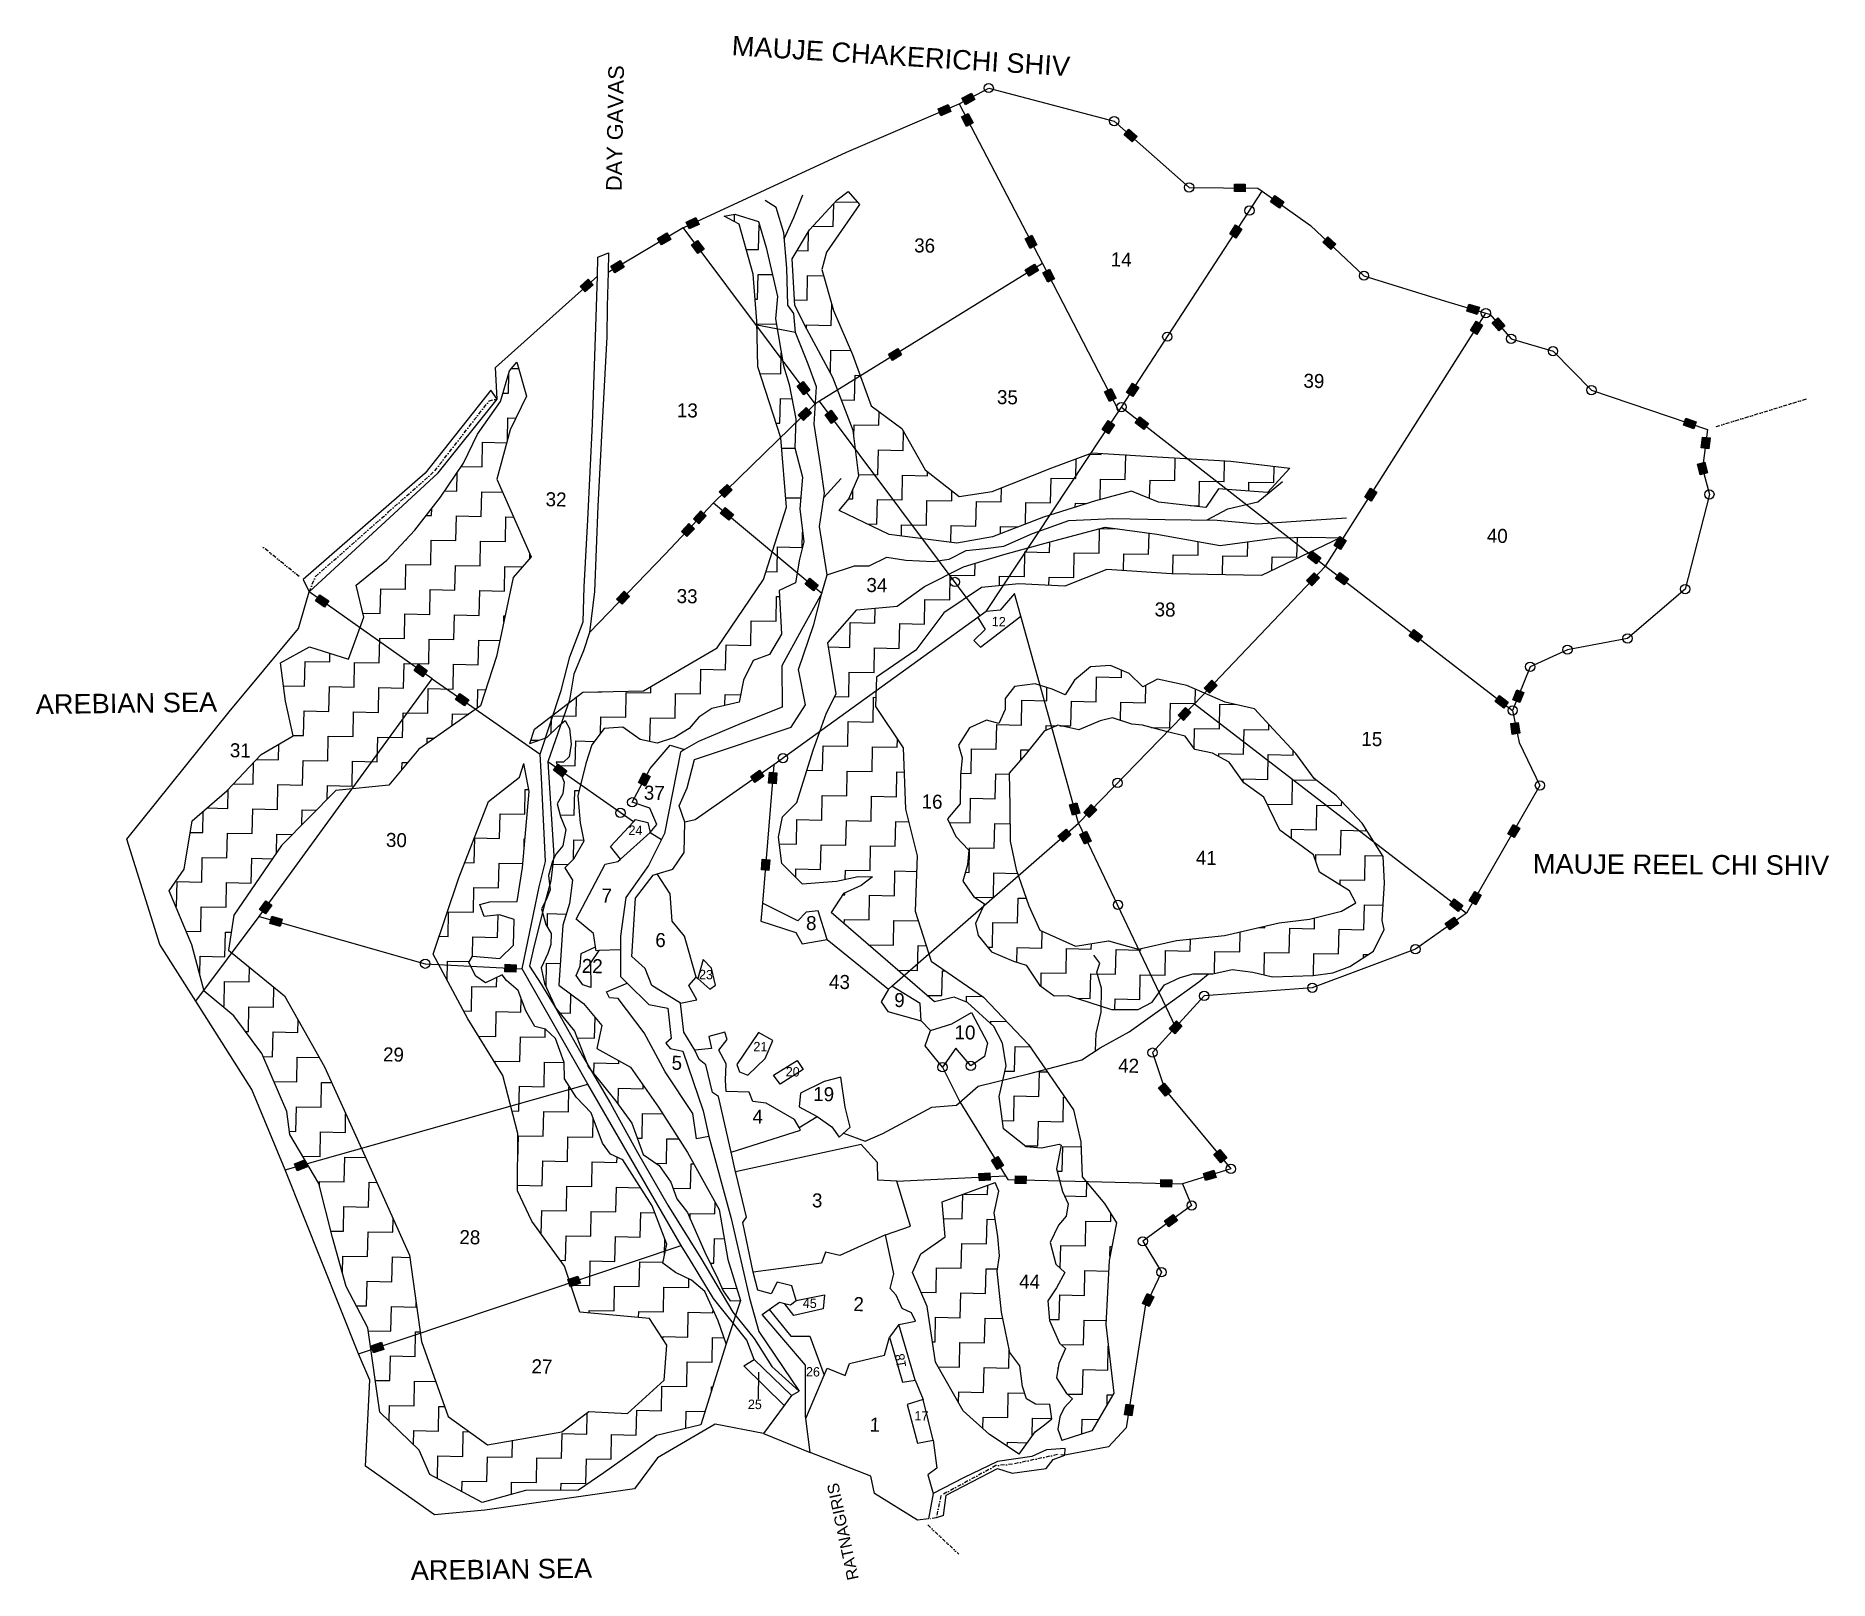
# Model space of a CAD drawing. Header units: metres. Extents: x 311928 to 314194, y 1905478 to 1907430.
import ezdxf

# ---------------------------------------------------------------- set-up
doc = ezdxf.new("R2010")
doc.units = ezdxf.units.M
doc.header["$MEASUREMENT"] = 0
doc.linetypes.add('DASHDOT', pattern=[1, 0.5, -0.25, 0, -0.25])
doc.linetypes.add('DIVIDE', pattern=[1.25, 0.5, -0.25, 0, -0.25, 0, -0.25])
for name, color, linetype in [('LINE_WATER', 4, 'Continuous'), ('OFF', 1, 'Continuous'), ('POLY_HATCH', 12, 'Continuous'), ('POLY_PARCEL', 6, 'Continuous'), ('POLY_ROAD', 30, 'Continuous'), ('POLY_WATER', 4, 'Continuous'), ('TEXT_MAPOUT', 7, 'Continuous'), ('TEXT_PARCEL', 7, 'Continuous'), ('V_BOUND_LINE', 7, 'Continuous'), ('V_BOUND_STREAM_LINE', 7, 'DASHDOT'), ('V_DIVIDE_LINE', 7, 'DIVIDE')]:
    doc.layers.add(name, color=color, linetype=linetype)
doc.styles.get("Standard").update_dxf_attribs({"font": 'arial.ttf'})
doc.styles.add('TEXT_MAP', font='')
doc.styles.get('TEXT_MAP').set_extended_font_data('Kruti Dev 050')
doc.dimstyles.get("Standard").update_dxf_attribs({"dimtxt": 0.18, "dimasz": 0.18, "dimexe": 0.18, "dimexo": 0.0625, "dimgap": 0.09, "dimtad": 0, "dimtih": 1, "dimtoh": 1, "dimdec": 4, "dimzin": 0, "dimdsep": 46, "dimtxsty": 'Standard', "dimcen": 0.09, "dimadec": 0, "dimazin": 0, "dimtfac": 1, "dimtdec": 4, "dimtofl": 0, "dimtmove": 0, "dimatfit": 3, "dimfxl": 1, "dimtolj": 1, "dimtzin": 0, "dimarcsym": 0})

msp = doc.modelspace()

# ---------------------------------------------------------------- texts
at = {"layer": 'TEXT_MAPOUT'}
for s, height, rotation, p in [('MAUJE CHAKERICHI SHIV', 24.621, 356.439, (312806.6, 1907405.4)), ('DAY GAVAS', 19.7, 88.8739, (312667.9, 1907233.5)), ('AREBIAN SEA', 24.621, 0.7504, (311927.6, 1906572.6)), ('MAUJE REEL CHI SHIV', 24.621, 359.6802, (313819.5, 1906371.2)), ('RATNAGIRIS', 14.62, 102.1101, (312967.8, 1905479.8)), ('AREBIAN SEA', 24.621, 0.7504, (312401.5, 1905478))]:
    msp.add_text(s, height=height, rotation=rotation, dxfattribs=at).set_placement(p)
at = {"layer": 'TEXT_PARCEL', "ltscale": 10, "style": 'TEXT_MAP'}
for s, height, rotation, p in [('36', 17.73, 358.8739, (313037.6, 1907156.2)), ('14', 17.73, 358.8739, (313286, 1907138.5)), ('39', 17.73, 358.8739, (313529.6, 1906985.1)), ('35', 17.73, 358.8739, (313142.2, 1906964.5)), ('13', 17.73, 358.8739, (312737.7, 1906947.9)), ('32', 17.73, 358.8739, (312571.8, 1906835.4)), ('40', 17.73, 358.8739, (313761.3, 1906789.3)), ('33', 17.73, 358.8739, (312737.4, 1906713)), ('34', 17.73, 358.8739, (312977.2, 1906727)), ('38', 17.73, 358.8739, (313341.5, 1906696.2)), ('12', 11.82, 358.8739, (313135.8, 1906683.8)), ('15', 17.73, 358.8739, (313602.8, 1906532.5)), ('31', 17.73, 358.8739, (312172.7, 1906518.1)), ('37', 17.73, 358.8739, (312695.9, 1906464.5)), ('16', 17.73, 358.8739, (313047, 1906453.4)), ('24', 11.82, 358.8739, (312676.6, 1906420)), ('30', 17.73, 358.8739, (312370, 1906404.8)), ('41', 17.73, 358.8739, (313393.6, 1906382.3)), ('7', 17.7, 358.8739, (312642.4, 1906334.5)), ('8', 17.7, 358.8739, (312900.9, 1906299.7)), ('6', 17.7, 358.8739, (312710.4, 1906278.3)), ('22', 17.73, 358.8739, (312617.5, 1906245.5)), ('23', 11.82, 358.8739, (312765.7, 1906237.6)), ('43', 17.73, 358.8739, (312930, 1906225.5)), ('9', 17.7, 358.8739, (313012.4, 1906202.4)), ('10', 17.73, 358.8739, (313088.6, 1906161.7)), ('21', 11.82, 358.8739, (312834.4, 1906146.5)), ('29', 17.73, 358.8739, (312366.3, 1906133.7)), ('5', 17.7, 358.8739, (312731, 1906123.1)), ('42', 17.73, 358.8739, (313295.4, 1906119.6)), ('20', 11.82, 358.8739, (312875.3, 1906114.8)), ('19', 17.73, 358.8739, (312910, 1906083.7)), ('4', 17.7, 358.8739, (312833.3, 1906055.2)), ('3', 17.7, 358.8739, (312908.4, 1905949.2)), ('28', 17.73, 358.8739, (312462.8, 1905902.8)), ('44', 17.73, 358.8739, (313170.3, 1905846.7)), ('45', 11.82, 358.8739, (312896.9, 1905822.2)), ('2', 17.7, 358.8739, (312960.8, 1905818.1)), ('27', 17.73, 358.8739, (312553.9, 1905739.5)), ('18', 11.82, 99.7037, (313027.8, 1905747.7)), ('26', 11.82, 358.8739, (312900.9, 1905735.6)), ('25', 11.82, 358.8739, (312827.5, 1905694.4)), ('1', 17.7, 358.8739, (312981.4, 1905665.7)), ('17', 11.82, 358.8739, (313038, 1905679.9))]:
    msp.add_text(s, height=height, rotation=rotation, dxfattribs=at).set_placement(p)

# ---------------------------------------------------------------- hatches: boundary and pattern name
for points in [[(313114.5, 1907349.2), (313110, 1907357.5), (313097.9, 1907351), (313102.4, 1907342.7)], [(313067.9, 1907337.6), (313071.6, 1907328.8), (313084.2, 1907334.2), (313080.5, 1907343)], [(313104, 1907315.4), (313112.4, 1907319.7), (313106.1, 1907331.9), (313097.7, 1907327.5)], [(313313.2, 1907295.7), (313319.5, 1907302.8), (313309.2, 1907311.9), (313302.9, 1907304.8)], [(313442.5, 1907242.4), (313442.4, 1907232.9), (313456.1, 1907232.8), (313456.2, 1907242.3)], [(313499.4, 1907212.2), (313504.9, 1907219.9), (313493.7, 1907227.9), (313488.2, 1907220.2)], [(312765.8, 1907191.5), (312761.8, 1907200.1), (312749.4, 1907194.4), (312753.4, 1907185.8)], [(312713.5, 1907173.8), (312718.4, 1907165.6), (312730.2, 1907172.6), (312725.3, 1907180.8)], [(313186.6, 1907177.8), (313178.2, 1907173.4), (313184.5, 1907161.2), (313192.9, 1907165.6)], [(313436.5, 1907179.4), (313444.4, 1907174.2), (313451.9, 1907185.7), (313444, 1907190.9)], [(313564.1, 1907159.7), (313570.6, 1907166.6), (313560.6, 1907176), (313554.1, 1907169.1)], [(312764.5, 1907154.7), (312772.1, 1907160.4), (312763.9, 1907171.3), (312756.3, 1907165.7)], [(312671, 1907137.5), (312666.2, 1907145.7), (312654.4, 1907138.7), (312659.2, 1907130.5)], [(313178.1, 1907134.1), (313183.1, 1907126), (313194.7, 1907133.2), (313189.8, 1907141.3)], [(313206.8, 1907118.3), (313215.2, 1907122.7), (313208.9, 1907134.8), (313200.5, 1907130.5)], [(312615.7, 1907113.1), (312622, 1907106.1), (312632.2, 1907115.2), (312625.9, 1907122.3)], [(313738.9, 1907090.8), (313736.2, 1907081.7), (313749.3, 1907077.7), (313752, 1907086.8)], [(313740.8, 1907057.6), (313748.8, 1907052.5), (313756.1, 1907064.1), (313748.1, 1907069.2)], [(313777.1, 1907057), (313784.2, 1907063.3), (313775.2, 1907073.6), (313768.1, 1907067.3)], [(313021.9, 1907026.6), (313016.9, 1907034.7), (313005.2, 1907027.5), (313010.2, 1907019.4)], [(312897.6, 1906992.8), (312890, 1906987.1), (312898.3, 1906976.1), (312905.9, 1906981.8)], [(313286.8, 1906984.2), (313278.4, 1906979.8), (313284.7, 1906967.6), (313293.1, 1906972)], [(313321.5, 1906985.5), (313313.6, 1906990.7), (313306.1, 1906979.2), (313314.1, 1906974)], [(312891.3, 1906950.6), (312897.9, 1906943.8), (312907.8, 1906953.4), (312901.1, 1906960.2)], [(312933.4, 1906940), (312941, 1906945.7), (312932.8, 1906956.7), (312925.2, 1906951)], [(313275.2, 1906932.2), (313283.1, 1906927), (313290.7, 1906938.4), (313282.8, 1906943.7)], [(313327.9, 1906932.5), (313333.8, 1906940), (313323, 1906948.4), (313317.1, 1906940.9)], [(314013.1, 1906946.6), (314010, 1906937.6), (314023, 1906933.2), (314026, 1906942.1)], [(314032.5, 1906909.2), (314041.9, 1906908), (314043.6, 1906921.6), (314034.2, 1906922.8)], [(314031.2, 1906875.1), (314040.3, 1906877.6), (314036.8, 1906890.8), (314027.7, 1906888.4)], [(312807.8, 1906856.1), (312801.2, 1906862.9), (312791.3, 1906853.3), (312798, 1906846.5)], [(313622.4, 1906853.2), (313614.4, 1906858.3), (313607.1, 1906846.7), (313615.1, 1906841.6)], [(312743.6, 1906803.4), (312750.5, 1906796.9), (312759.9, 1906806.9), (312752.9, 1906813.4)], [(312758.7, 1906819.5), (312765.6, 1906813), (312775, 1906823), (312768.1, 1906829.5)], [(312803.3, 1906817.7), (312809.3, 1906825), (312798.8, 1906833.8), (312792.7, 1906826.5)], [(313583.7, 1906792.1), (313575.7, 1906797.2), (313568.4, 1906785.6), (313576.4, 1906780.5)], [(313540.7, 1906778.6), (313534.9, 1906771.1), (313545.7, 1906762.7), (313551.5, 1906770.1)], [(313533.6, 1906741.4), (313540.5, 1906734.9), (313550, 1906744.8), (313543.1, 1906751.3)], [(313581.1, 1906735.9), (313586.7, 1906743.5), (313575.7, 1906751.7), (313570.1, 1906744.1)], [(312292.4, 1906707.9), (312297.9, 1906715.6), (312286.7, 1906723.5), (312281.2, 1906715.8)], [(312678, 1906721.3), (312671.2, 1906727.9), (312661.7, 1906718), (312668.5, 1906711.5)], [(312906, 1906744.3), (312899.9, 1906737), (312910.5, 1906728.2), (312916.5, 1906735.5)], [(313674.4, 1906663.5), (313680.1, 1906671.1), (313669.1, 1906679.3), (313663.5, 1906671.7)], [(312416.9, 1906619.8), (312422.3, 1906627.6), (312411.1, 1906635.5), (312405.7, 1906627.7)], [(313420.6, 1906608.9), (313413.7, 1906615.4), (313404.2, 1906605.5), (313411.1, 1906599)], [(312469.4, 1906583), (312474.8, 1906590.8), (312463.6, 1906598.7), (312458.1, 1906590.9)], [(313777.5, 1906595.9), (313771.9, 1906588.3), (313782.8, 1906580.1), (313788.5, 1906587.7)], [(313808.3, 1906599.9), (313799.5, 1906603.4), (313794.4, 1906590.7), (313803.2, 1906587.1)], [(313371.2, 1906571.1), (313378, 1906564.5), (313387.5, 1906574.4), (313380.7, 1906581)], [(313793.6, 1906547), (313803, 1906548.4), (313801.1, 1906562), (313791.7, 1906560.6)], [(312587.6, 1906509.1), (312581.9, 1906501.6), (312592.9, 1906493.3), (312598.6, 1906500.9)], [(312704, 1906493.8), (312695.6, 1906498.2), (312689.2, 1906486.1), (312697.6, 1906481.7)], [(312831.1, 1906493.8), (312836.5, 1906486.1), (312847.8, 1906494), (312842.3, 1906501.7)], [(312853.7, 1906485.4), (312863.1, 1906484.6), (312864.3, 1906498.2), (312854.8, 1906499)], [(313243.2, 1906460.5), (313234.1, 1906458), (313237.7, 1906444.8), (313246.9, 1906447.3)], [(313268.4, 1906451.6), (313261.6, 1906458.3), (313252.1, 1906448.4), (313258.9, 1906441.8)], [(313803, 1906428.4), (313794.8, 1906433.1), (313788, 1906421.2), (313796.2, 1906416.5)], [(313219.3, 1906418.3), (313225.6, 1906411.1), (313235.9, 1906420.2), (313229.7, 1906427.3)], [(313253.1, 1906408), (313261.6, 1906412.1), (313255.7, 1906424.5), (313247.1, 1906420.3)], [(312855.2, 1906388.5), (312845.7, 1906389.3), (312844.6, 1906375.6), (312854, 1906374.8)], [(313720.2, 1906339), (313714.5, 1906331.5), (313725.3, 1906323.1), (313731.1, 1906330.6)], [(313754.3, 1906343.6), (313746.1, 1906348.3), (313739.3, 1906336.5), (313747.5, 1906331.7)], [(312226, 1906331.1), (312218.3, 1906336.6), (312210.3, 1906325.6), (312217.9, 1906320)], [(312236.4, 1906304.3), (312239, 1906313.4), (312225.8, 1906317.2), (312223.2, 1906308.1)], [(313709, 1906307.9), (313714.5, 1906300.1), (313725.7, 1906308), (313720.2, 1906315.8)], [(312534.2, 1906246.3), (312534.7, 1906255.8), (312521, 1906256.5), (312520.5, 1906247)], [(313376.2, 1906178.7), (313369.2, 1906185.1), (313360, 1906175), (313367, 1906168.6)], [(313355.3, 1906089.7), (313362.6, 1906095.7), (313353.8, 1906106.3), (313346.5, 1906100.2)], [(313423.9, 1906022.2), (313416.6, 1906016.1), (313425.4, 1906005.6), (313432.7, 1906011.6)], [(312270.8, 1906000.4), (312267.3, 1906009.2), (312254.5, 1906004), (312258.1, 1905995.2)], [(313143.6, 1906013.5), (313135.6, 1906008.6), (313142.8, 1905996.9), (313150.8, 1906001.9)], [(313119.6, 1905992.1), (313120.1, 1905982.6), (313133.8, 1905983.3), (313133.3, 1905992.8)], [(313179, 1905979), (313179.3, 1905988.4), (313165.6, 1905988.8), (313165.3, 1905979.3)], [(313349.6, 1905984.4), (313349.4, 1905974.9), (313363.1, 1905974.6), (313363.3, 1905984.1)], [(313419.2, 1905987), (313416.4, 1905996.1), (313403.3, 1905992.1), (313406, 1905983)], [(313370.6, 1905932.5), (313365, 1905940.1), (313353.9, 1905932), (313359.5, 1905924.4)], [(312599.8, 1905857.9), (312602.9, 1905848.9), (312615.9, 1905853.3), (312612.8, 1905862.2)], [(313340.7, 1905836.1), (313332.2, 1905840.2), (313326.3, 1905827.8), (313334.9, 1905823.7)], [(312367.4, 1905769.6), (312364.4, 1905778.6), (312351.4, 1905774.2), (312354.4, 1905765.2)], [(313303.5, 1905687.1), (313312.8, 1905685.6), (313315, 1905699.2), (313305.6, 1905700.6)]]:
    msp.add_hatch(color=256).paths.add_polyline_path(points)

# ---------------------------------------------------------------- linework, layer by layer
for points in [[(313097.9, 1907351), (313110, 1907357.5), (313114.5, 1907349.2), (313102.4, 1907342.7)], [(313084.2, 1907334.2), (313071.6, 1907328.8), (313067.9, 1907337.6), (313080.5, 1907343)], [(313106.1, 1907331.9), (313112.4, 1907319.7), (313104, 1907315.4), (313097.7, 1907327.5)], [(313309.2, 1907311.9), (313319.5, 1907302.8), (313313.2, 1907295.7), (313302.9, 1907304.8)], [(313456.1, 1907232.8), (313442.4, 1907232.9), (313442.5, 1907242.4), (313456.2, 1907242.3)], [(313493.7, 1907227.9), (313504.9, 1907219.9), (313499.4, 1907212.2), (313488.2, 1907220.2)], [(312749.4, 1907194.4), (312761.8, 1907200.1), (312765.8, 1907191.5), (312753.4, 1907185.8)], [(312730.2, 1907172.6), (312718.4, 1907165.6), (312713.5, 1907173.8), (312725.3, 1907180.8)], [(313184.5, 1907161.2), (313178.2, 1907173.4), (313186.6, 1907177.8), (313192.9, 1907165.6)], [(313451.9, 1907185.7), (313444.4, 1907174.2), (313436.5, 1907179.4), (313444, 1907190.9)], [(313560.6, 1907176), (313570.6, 1907166.6), (313564.1, 1907159.7), (313554.1, 1907169.1)], [(312763.9, 1907171.3), (312772.1, 1907160.4), (312764.5, 1907154.7), (312756.3, 1907165.7)], [(312654.4, 1907138.7), (312666.2, 1907145.7), (312671, 1907137.5), (312659.2, 1907130.5)], [(313194.7, 1907133.2), (313183.1, 1907126), (313178.1, 1907134.1), (313189.8, 1907141.3)], [(313208.9, 1907134.8), (313215.2, 1907122.7), (313206.8, 1907118.3), (313200.5, 1907130.5)], [(312632.2, 1907115.2), (312622, 1907106.1), (312615.7, 1907113.1), (312625.9, 1907122.3)], [(313749.3, 1907077.7), (313736.2, 1907081.7), (313738.9, 1907090.8), (313752, 1907086.8)], [(313756.1, 1907064.1), (313748.8, 1907052.5), (313740.8, 1907057.6), (313748.1, 1907069.2)], [(313775.2, 1907073.6), (313784.2, 1907063.3), (313777.1, 1907057), (313768.1, 1907067.3)], [(313005.2, 1907027.5), (313016.9, 1907034.7), (313021.9, 1907026.6), (313010.2, 1907019.4)], [(312898.3, 1906976.1), (312890, 1906987.1), (312897.6, 1906992.8), (312905.9, 1906981.8)], [(313284.7, 1906967.6), (313278.4, 1906979.8), (313286.8, 1906984.2), (313293.1, 1906972)], [(313306.1, 1906979.2), (313313.6, 1906990.7), (313321.5, 1906985.5), (313314.1, 1906974)], [(312907.8, 1906953.4), (312897.9, 1906943.8), (312891.3, 1906950.6), (312901.1, 1906960.2)], [(312932.8, 1906956.7), (312941, 1906945.7), (312933.4, 1906940), (312925.2, 1906951)], [(313290.7, 1906938.4), (313283.1, 1906927), (313275.2, 1906932.2), (313282.8, 1906943.7)], [(313323, 1906948.4), (313333.8, 1906940), (313327.9, 1906932.5), (313317.1, 1906940.9)], [(314023, 1906933.2), (314010, 1906937.6), (314013.1, 1906946.6), (314026, 1906942.1)], [(314043.6, 1906921.6), (314041.9, 1906908), (314032.5, 1906909.2), (314034.2, 1906922.8)], [(314036.8, 1906890.8), (314040.3, 1906877.6), (314031.2, 1906875.1), (314027.7, 1906888.4)], [(312791.3, 1906853.3), (312801.2, 1906862.9), (312807.8, 1906856.1), (312798, 1906846.5)], [(313607.1, 1906846.7), (313614.4, 1906858.3), (313622.4, 1906853.2), (313615.1, 1906841.6)], [(312759.9, 1906806.9), (312750.5, 1906796.9), (312743.6, 1906803.4), (312752.9, 1906813.4)], [(312775, 1906823), (312765.6, 1906813), (312758.7, 1906819.5), (312768.1, 1906829.5)], [(312798.8, 1906833.8), (312809.3, 1906825), (312803.3, 1906817.7), (312792.7, 1906826.5)], [(313568.4, 1906785.6), (313575.7, 1906797.2), (313583.7, 1906792.1), (313576.4, 1906780.5)], [(313545.7, 1906762.7), (313534.9, 1906771.1), (313540.7, 1906778.6), (313551.5, 1906770.1)], [(313550, 1906744.8), (313540.5, 1906734.9), (313533.6, 1906741.4), (313543.1, 1906751.3)], [(313575.7, 1906751.7), (313586.7, 1906743.5), (313581.1, 1906735.9), (313570.1, 1906744.1)], [(312286.7, 1906723.5), (312297.9, 1906715.6), (312292.4, 1906707.9), (312281.2, 1906715.8)], [(312661.7, 1906718), (312671.2, 1906727.9), (312678, 1906721.3), (312668.5, 1906711.5)], [(312910.5, 1906728.2), (312899.9, 1906737), (312906, 1906744.3), (312916.5, 1906735.5)], [(313669.1, 1906679.3), (313680.1, 1906671.1), (313674.4, 1906663.5), (313663.5, 1906671.7)], [(312411.1, 1906635.5), (312422.3, 1906627.6), (312416.9, 1906619.8), (312405.7, 1906627.7)], [(313404.2, 1906605.5), (313413.7, 1906615.4), (313420.6, 1906608.9), (313411.1, 1906599)], [(312463.6, 1906598.7), (312474.8, 1906590.8), (312469.4, 1906583), (312458.1, 1906590.9)], [(313782.8, 1906580.1), (313771.9, 1906588.3), (313777.5, 1906595.9), (313788.5, 1906587.7)], [(313794.4, 1906590.7), (313799.5, 1906603.4), (313808.3, 1906599.9), (313803.2, 1906587.1)], [(313387.5, 1906574.4), (313378, 1906564.5), (313371.2, 1906571.1), (313380.7, 1906581)], [(313801.1, 1906562), (313803, 1906548.4), (313793.6, 1906547), (313791.7, 1906560.6)], [(312592.9, 1906493.3), (312581.9, 1906501.6), (312587.6, 1906509.1), (312598.6, 1906500.9)], [(312689.2, 1906486.1), (312695.6, 1906498.2), (312704, 1906493.8), (312697.6, 1906481.7)], [(312847.8, 1906494), (312836.5, 1906486.1), (312831.1, 1906493.8), (312842.3, 1906501.7)], [(312864.3, 1906498.2), (312863.1, 1906484.6), (312853.7, 1906485.4), (312854.8, 1906499)], [(313237.7, 1906444.8), (313234.1, 1906458), (313243.2, 1906460.5), (313246.9, 1906447.3)], [(313252.1, 1906448.4), (313261.6, 1906458.3), (313268.4, 1906451.6), (313258.9, 1906441.8)], [(313788, 1906421.2), (313794.8, 1906433.1), (313803, 1906428.4), (313796.2, 1906416.5)], [(313235.9, 1906420.2), (313225.6, 1906411.1), (313219.3, 1906418.3), (313229.7, 1906427.3)], [(313255.7, 1906424.5), (313261.6, 1906412.1), (313253.1, 1906408), (313247.1, 1906420.3)], [(312844.6, 1906375.6), (312845.7, 1906389.3), (312855.2, 1906388.5), (312854, 1906374.8)], [(313725.3, 1906323.1), (313714.5, 1906331.5), (313720.2, 1906339), (313731.1, 1906330.6)], [(313739.3, 1906336.5), (313746.1, 1906348.3), (313754.3, 1906343.6), (313747.5, 1906331.7)], [(312210.3, 1906325.6), (312218.3, 1906336.6), (312226, 1906331.1), (312217.9, 1906320)], [(312225.8, 1906317.2), (312239, 1906313.4), (312236.4, 1906304.3), (312223.2, 1906308.1)], [(313725.7, 1906308), (313714.5, 1906300.1), (313709, 1906307.9), (313720.2, 1906315.8)], [(312521, 1906256.5), (312534.7, 1906255.8), (312534.2, 1906246.3), (312520.5, 1906247)], [(313360, 1906175), (313369.2, 1906185.1), (313376.2, 1906178.7), (313367, 1906168.6)], [(313353.8, 1906106.3), (313362.6, 1906095.7), (313355.3, 1906089.7), (313346.5, 1906100.2)], [(313425.4, 1906005.6), (313416.6, 1906016.1), (313423.9, 1906022.2), (313432.7, 1906011.6)], [(312254.5, 1906004), (312267.3, 1906009.2), (312270.8, 1906000.4), (312258.1, 1905995.2)], [(313142.8, 1905996.9), (313135.6, 1906008.6), (313143.6, 1906013.5), (313150.8, 1906001.9)], [(313133.8, 1905983.3), (313120.1, 1905982.6), (313119.6, 1905992.1), (313133.3, 1905992.8)], [(313165.6, 1905988.8), (313179.3, 1905988.4), (313179, 1905979), (313165.3, 1905979.3)], [(313363.1, 1905974.6), (313349.4, 1905974.9), (313349.6, 1905984.4), (313363.3, 1905984.1)], [(313403.3, 1905992.1), (313416.4, 1905996.1), (313419.2, 1905987), (313406, 1905983)], [(313353.9, 1905932), (313365, 1905940.1), (313370.6, 1905932.5), (313359.5, 1905924.4)], [(312615.9, 1905853.3), (312602.9, 1905848.9), (312599.8, 1905857.9), (312612.8, 1905862.2)], [(313326.3, 1905827.8), (313332.2, 1905840.2), (313340.7, 1905836.1), (313334.9, 1905823.7)], [(312351.4, 1905774.2), (312364.4, 1905778.6), (312367.4, 1905769.6), (312354.4, 1905765.2)], [(313315, 1905699.2), (313312.8, 1905685.6), (313303.5, 1905687.1), (313305.6, 1905700.6)]]:
    msp.add_lwpolyline(points, close=True)
for centre in [(313131.9, 1907363.9), (313290.5, 1907322.1), (313385.2, 1907238.2), (313461.4, 1907209), (313606.2, 1907126.7), (313760.2, 1907079.4), (313357.6, 1907049.6), (313792.1, 1907047), (313845.1, 1907031.2), (313893.7, 1906982.1), (313299.6, 1906960.6), (314042.7, 1906850.2), (313089.2, 1906739.6), (314012.1, 1906730.6), (313863.3, 1906654), (313939.3, 1906668.2), (313816.1, 1906632.4), (313794.1, 1906577.2), (312871.9, 1906517), (313294.8, 1906485.6), (313828.6, 1906482.4), (312666.5, 1906447.8), (312681.4, 1906461.1), (312681.4, 1906461.1), (313295.3, 1906331.5), (313671.2, 1906275.4), (312419.8, 1906257.1), (313540.9, 1906226.7), (313404.3, 1906216.4), (313109.3, 1906127.9), (313338.9, 1906144.7), (313073.5, 1906126.2), (313438, 1905997.8), (313388.4, 1905951.4), (313326.6, 1905906.2), (313350.2, 1905867.1)]:
    msp.add_circle(centre, 5.87)
at = {"layer": 'LINE_WATER'}
for p, q in [((312863.5, 1907212.7), (312849.4, 1907221.8)), ((312885.5, 1907200.1), (312896.9, 1907228.9)), ((312873, 1907180.7), (312863.5, 1907212.7)), ((312873.6, 1907173.1), (312885.5, 1907200.1)), ((312876.6, 1907136.2), (312873, 1907180.7)), ((312878.2, 1907089.4), (312876.6, 1907136.2)), ((312885.5, 1907079), (312878.2, 1907089.4)), ((312887.6, 1907055.1), (312839, 1907064.3)), ((312887.6, 1907055.1), (312885.5, 1907079)), ((312903.7, 1907015), (312887.6, 1907055.1)), ((312914.1, 1906986.3), (312903.7, 1907015)), ((312911.3, 1906939.1), (312914.1, 1906986.3)), ((312919.6, 1906884.7), (312911.3, 1906939.1)), ((312924.4, 1906851.9), (312919.6, 1906884.7)), ((312923.6, 1906846.4), (312945.6, 1906870.2)), ((313471.9, 1906840.7), (313503.1, 1906866.7)), ((312918.2, 1906809.5), (312924.4, 1906851.9)), ((313434.2, 1906832.1), (313471.9, 1906840.7)), ((313187.1, 1906800.9), (313233.2, 1906817.3)), ((313233.2, 1906817.3), (313288.7, 1906820)), ((313288.7, 1906820), (313355, 1906818.7)), ((313355, 1906818.7), (313420.8, 1906817.8)), ((313408.1, 1906818), (313434.2, 1906832.1)), ((313420.8, 1906817.8), (313472, 1906813.1)), ((313472, 1906813.1), (313526.2, 1906816.7)), ((313526.2, 1906816.7), (313584.1, 1906820.7)), ((312927.7, 1906748.5), (312918.2, 1906809.5)), ((313151, 1906784.8), (313187.1, 1906800.9)), ((312980.7, 1906760.1), (313003.1, 1906770.9)), ((313003.1, 1906770.9), (313027.2, 1906767.1)), ((313061.6, 1906765.5), (313082, 1906768.4)), ((313082, 1906768.4), (313103.6, 1906779.2)), ((313103.6, 1906779.2), (313127.7, 1906782)), ((313127.7, 1906782), (313151, 1906784.8)), ((312920.9, 1906725.6), (312927.7, 1906748.5)), ((312927.7, 1906748.5), (312962.4, 1906760)), ((312962.4, 1906760), (312980.7, 1906760.1)), ((313027.2, 1906767.1), (313061.6, 1906765.5)), ((313272.3, 1906257.7), (313264.6, 1906267.9)), ((313268.4, 1906246.2), (313272.3, 1906257.7)), ((313274.3, 1906226), (313268.4, 1906246.2)), ((313273.9, 1906196), (313274.3, 1906226)), ((313356.6, 1906204.6), (313397.5, 1906234.3)), ((313397.5, 1906234.3), (313409.7, 1906244.5)), ((313309.6, 1906170.9), (313356.6, 1906204.6)), ((313267.8, 1906168.8), (313273.9, 1906196)), ((313267, 1906147), (313267.8, 1906168.8)), ((313272.6, 1906150.7), (313309.6, 1906170.9)), ((313184, 1906118.2), (313249.8, 1906135.7)), ((313249.8, 1906135.7), (313272.6, 1906150.7)), ((313118.7, 1906102.4), (313184, 1906118.2)), ((313091, 1906078.5), (313118.7, 1906102.4)), ((312998.1, 1906042.3), (313059.9, 1906075.7)), ((313059.9, 1906075.7), (313091, 1906078.5)), ((312948.4, 1906042.9), (312975.6, 1906032.9)), ((312975.6, 1906032.9), (312998.1, 1906042.3))]:
    msp.add_line(p, q, dxfattribs=at)
at = {"layer": 'OFF'}
for p, q in [((312638, 1907150), (312651.6, 1907155.5)), ((312265.4, 1906742.5), (312273.2, 1906727.3)), ((312882.7, 1905711.3), (312892.4, 1905716.7)), ((312847.4, 1905663.5), (312906.4, 1905639.2)), ((313074.9, 1905559.8), (313065.6, 1905556.6))]:
    msp.add_line(p, q, dxfattribs=at)
at = {"layer": 'POLY_HATCH'}
for p, q in [((312905.4, 1907184.6), (312940.3, 1907222.6)), ((312940.3, 1907222.6), (312954.4, 1907233.3)), ((312954.4, 1907233.3), (312968.8, 1907216.5)), ((312797.7, 1907202), (312810.9, 1907204.6)), ((312816.5, 1907191.7), (312797.7, 1907202)), ((312810.9, 1907204.6), (312840.8, 1907195)), ((312968.8, 1907216.5), (312927, 1907156.5)), ((312834.2, 1907128.7), (312816.5, 1907191.7)), ((312840.8, 1907195), (312850.5, 1907162.4)), ((312883.5, 1907148.1), (312905.4, 1907184.6)), ((312850.5, 1907162.4), (312864.8, 1907100.4)), ((312927, 1907156.5), (312921.1, 1907134.5)), ((312886.9, 1907089.1), (312883.5, 1907148.1)), ((312921.1, 1907134.5), (312935.7, 1907082.6)), ((312838.9, 1907069.2), (312834.2, 1907128.7)), ((312864.8, 1907100.4), (312862.6, 1907072.3)), ((312902.1, 1907059.3), (312886.9, 1907089.1)), ((312840.2, 1907011.5), (312838.9, 1907069.2)), ((312862.6, 1907072.3), (312872.6, 1907012.6)), ((312935.7, 1907082.6), (312959.6, 1907026.9)), ((312935, 1906997.9), (312902.1, 1907059.3)), ((312526.4, 1907006.3), (312535.4, 1907017.5)), ((312535.4, 1907017.5), (312547.8, 1906974.3)), ((312959.6, 1907026.9), (312983.2, 1906962)), ((312515.1, 1906967.8), (312526.4, 1907006.3)), ((312869, 1906921.8), (312840.2, 1907011.5)), ((312872.6, 1907012.6), (312879.9, 1906989.1)), ((312960.5, 1906931.1), (312935, 1906997.9)), ((312547.8, 1906974.3), (312527.1, 1906931.9)), ((312879.9, 1906989.1), (312888.1, 1906945.9)), ((312486, 1906926.4), (312515.1, 1906967.8)), ((312983.2, 1906962), (313022.3, 1906933.5)), ((312527.1, 1906931.9), (312510.2, 1906869.5)), ((312888.1, 1906945.9), (312886.8, 1906909.2)), ((312967.6, 1906873.8), (312960.5, 1906931.1)), ((313022.3, 1906933.5), (313051.8, 1906881.4)), ((312468.3, 1906889.6), (312486, 1906926.4)), ((312876.4, 1906834.3), (312869, 1906921.8)), ((312886.8, 1906909.2), (312896.5, 1906871.9)), ((312439.1, 1906846.6), (312468.3, 1906889.6)), ((313051.8, 1906881.4), (313094.5, 1906847.4)), ((313136.2, 1906853.9), (313211.5, 1906883.8)), ((313211.5, 1906883.8), (313262.7, 1906903)), ((313262.7, 1906903), (313344.7, 1906897.7)), ((313344.7, 1906897.7), (313437.8, 1906892.2)), ((313437.8, 1906892.2), (313512.4, 1906883.4)), ((313484.1, 1906852.6), (313512.4, 1906883.4)), ((312510.2, 1906869.5), (312553.7, 1906771.3)), ((312896.5, 1906871.9), (312893.3, 1906832.1)), ((312955.1, 1906844.6), (312967.6, 1906873.8)), ((312406.7, 1906805.2), (312439.1, 1906846.6)), ((312942.8, 1906830.1), (312955.1, 1906844.6)), ((313094.5, 1906847.4), (313136.2, 1906853.9)), ((313267, 1906842.1), (313201.1, 1906821.3)), ((313312.5, 1906854.2), (313267, 1906842.1)), ((313346.3, 1906840.6), (313312.5, 1906854.2)), ((313406.2, 1906833.9), (313346.3, 1906840.6)), ((313422.4, 1906857.5), (313406.2, 1906833.9)), ((313484.1, 1906852.6), (313422.4, 1906857.5)), ((312847.3, 1906742.5), (312876.4, 1906834.3)), ((312893.3, 1906832.1), (312898.1, 1906790.5)), ((313005.9, 1906799.4), (312942.8, 1906830.1)), ((313201.1, 1906821.3), (313136.9, 1906796.8)), ((312371.2, 1906767.1), (312406.7, 1906805.2)), ((313091.5, 1906788.5), (313005.9, 1906799.4)), ((313136.9, 1906796.8), (313091.5, 1906788.5)), ((313207.8, 1906789.9), (313279.3, 1906808.7)), ((313279.3, 1906808.7), (313344.6, 1906800.1)), ((313344.6, 1906800.1), (313424.6, 1906785.6)), ((313424.6, 1906785.6), (313495.9, 1906795.3)), ((313576.2, 1906795.5), (313476.5, 1906747.8)), ((313495.9, 1906795.3), (313539.3, 1906796.3)), ((313539.3, 1906796.3), (313576.2, 1906795.5)), ((312553.7, 1906771.3), (312530.9, 1906745.4)), ((312892.6, 1906768.3), (312887.7, 1906738.7)), ((312898.1, 1906790.5), (312892.6, 1906768.3)), ((313100.1, 1906758.8), (313151.2, 1906774.4)), ((313151.2, 1906774.4), (313207.8, 1906789.9)), ((312332.6, 1906735.6), (312371.2, 1906767.1)), ((312530.9, 1906745.4), (312509.9, 1906645.2)), ((313050.7, 1906734), (313100.1, 1906758.8)), ((313281, 1906755.3), (313228, 1906734.2)), ((313363, 1906750), (313281, 1906755.3)), ((313476.5, 1906747.8), (313363, 1906750)), ((312342.3, 1906695), (312332.6, 1906735.6)), ((312788.6, 1906656.2), (312847.3, 1906742.5)), ((312887.7, 1906738.7), (312867.1, 1906729)), ((312867.1, 1906729), (312870, 1906673.6)), ((313016.1, 1906708.9), (313050.7, 1906734)), ((313122.7, 1906732.6), (313075, 1906700.4)), ((313169.9, 1906737.2), (313122.7, 1906732.6)), ((313228, 1906734.2), (313169.9, 1906737.2)), ((312928.4, 1906662.7), (312965.2, 1906704.4)), ((312965.2, 1906704.4), (313016.1, 1906708.9)), ((313075, 1906700.4), (313039.9, 1906653.2)), ((312322.6, 1906642.1), (312342.3, 1906695)), ((312236.8, 1906637.4), (312273.6, 1906657.6)), ((312273.6, 1906657.6), (312322.6, 1906642.1)), ((312695.8, 1906602), (312788.6, 1906656.2)), ((312870, 1906673.6), (312854.8, 1906647.9)), ((312939.1, 1906598), (312928.4, 1906662.7)), ((312243.1, 1906588.8), (312236.8, 1906637.4)), ((312509.9, 1906645.2), (312489.7, 1906582.9)), ((312834.2, 1906640.3), (312822.2, 1906615.6)), ((312854.8, 1906647.9), (312834.2, 1906640.3)), ((313039.9, 1906653.2), (312990.3, 1906619.1)), ((313260.4, 1906632.5), (313240.3, 1906615.6)), ((313285.7, 1906634), (313260.4, 1906632.5)), ((313309.4, 1906623.9), (313285.7, 1906634)), ((312822.2, 1906615.6), (312816.6, 1906587.5)), ((312990.3, 1906619.1), (312988.7, 1906582.3)), ((313190.6, 1906611), (313164.5, 1906607.3)), ((313212.3, 1906604.3), (313190.6, 1906611)), ((313240.3, 1906615.6), (313228.4, 1906597.1)), ((313326.8, 1906606.9), (313309.4, 1906623.9)), ((313345.4, 1906616.9), (313326.8, 1906606.9)), ((313382.3, 1906608.6), (313345.4, 1906616.9)), ((312252.8, 1906545), (312243.1, 1906588.8)), ((312557.7, 1906553.5), (312618.9, 1906600.2)), ((312618.9, 1906600.2), (312695.8, 1906602)), ((312816.6, 1906587.5), (312782.1, 1906579.7)), ((312926.7, 1906574.3), (312939.1, 1906598)), ((313164.5, 1906607.3), (313152.7, 1906592.3)), ((313152.7, 1906592.3), (313152.8, 1906578.5)), ((313228.4, 1906597.1), (313212.3, 1906604.3)), ((313430.8, 1906587.6), (313382.3, 1906608.6)), ((313467.8, 1906579.2), (313430.8, 1906587.6)), ((312489.7, 1906582.9), (312411.8, 1906528.4)), ((312588.5, 1906557.9), (312596.7, 1906564.6)), ((312596.7, 1906564.6), (312602.3, 1906554.2)), ((312765.7, 1906568.9), (312753.4, 1906554.2)), ((312782.1, 1906579.7), (312765.7, 1906568.9)), ((312910, 1906526.8), (312926.7, 1906574.3)), ((312988.7, 1906582.3), (313023.6, 1906530)), ((313129, 1906565.1), (313107.6, 1906555.2)), ((313144.5, 1906560.7), (313129, 1906565.1)), ((313152.8, 1906578.5), (313144.5, 1906560.7)), ((313272.6, 1906564), (313245.7, 1906552.5)), ((313288.4, 1906568), (313272.6, 1906564)), ((313312.7, 1906559.9), (313288.4, 1906568)), ((313491.9, 1906553.1), (313467.8, 1906579.2)), ((312212.6, 1906521.5), (312252.8, 1906545)), ((312552.1, 1906535.4), (312557.7, 1906553.5)), ((312552.1, 1906535.4), (312573.3, 1906543.2)), ((312573.3, 1906543.2), (312588.5, 1906557.9)), ((312602.3, 1906554.2), (312604.2, 1906534.6)), ((312646.1, 1906554.2), (312630.5, 1906533.8)), ((312669.3, 1906555.9), (312646.1, 1906554.2)), ((312691.6, 1906540.6), (312669.3, 1906555.9)), ((312734.8, 1906542.9), (312713.1, 1906535.9)), ((312753.4, 1906554.2), (312734.8, 1906542.9)), ((313107.6, 1906555.2), (313093.7, 1906533.3)), ((313202.2, 1906551.2), (313178.2, 1906521.3)), ((313219.2, 1906558.5), (313202.2, 1906551.2)), ((313245.7, 1906552.5), (313219.2, 1906558.5)), ((313326.3, 1906558.6), (313312.7, 1906559.9)), ((313356, 1906550.4), (313326.3, 1906558.6)), ((313380.4, 1906544.5), (313356, 1906550.4)), ((313392.6, 1906528), (313380.4, 1906544.5)), ((313520.1, 1906522.8), (313491.9, 1906553.1)), ((312168.9, 1906475.6), (312212.6, 1906521.5)), ((312411.8, 1906528.4), (312373.7, 1906482.9)), ((312604.2, 1906534.6), (312601.6, 1906518.6)), ((312630.5, 1906533.8), (312622.9, 1906510)), ((312713.1, 1906535.9), (312691.6, 1906540.6)), ((312889.4, 1906460.8), (312910, 1906526.8)), ((313023.6, 1906530), (313026.7, 1906452.6)), ((313093.7, 1906533.3), (313098.5, 1906517.3)), ((313178.2, 1906521.3), (313157.7, 1906497.8)), ((313414.8, 1906523.2), (313392.6, 1906528)), ((313435.8, 1906511.9), (313414.8, 1906523.2)), ((313543.4, 1906491.2), (313520.1, 1906522.8)), ((312539.1, 1906492.9), (312544.5, 1906510.3)), ((312551.3, 1906474.8), (312544.5, 1906510.3)), ((312544.5, 1906510.3), (312544.5, 1906510.3)), ((312594.5, 1906511.8), (312585.3, 1906512)), ((312585.3, 1906512), (312595.2, 1906486.5)), ((312601.6, 1906518.6), (312594.5, 1906511.8)), ((312622.9, 1906510), (312612.8, 1906469.3)), ((313098.5, 1906517.3), (313096.4, 1906495.2)), ((313157.7, 1906497.8), (313158.5, 1906456.6)), ((313454.3, 1906485.5), (313435.8, 1906511.9)), ((312125.2, 1906437.7), (312168.9, 1906475.6)), ((312306.6, 1906476), (312238.3, 1906406.4)), ((312373.7, 1906482.9), (312306.6, 1906476)), ((312499.7, 1906462.3), (312539.1, 1906492.9)), ((312542.5, 1906378.5), (312551.3, 1906474.8)), ((312595.2, 1906486.5), (312593.7, 1906471.7)), ((313096.4, 1906495.2), (313096, 1906459.2)), ((313479.5, 1906467.7), (313454.3, 1906485.5)), ((313571, 1906469.9), (313543.4, 1906491.2)), ((312462.3, 1906365.7), (312499.7, 1906462.3)), ((312593.7, 1906471.7), (312586.6, 1906459.2)), ((312586.6, 1906459.2), (312590.9, 1906443)), ((312612.8, 1906469.3), (312615.6, 1906435.3)), ((312871.5, 1906442.8), (312889.4, 1906460.8)), ((313026.7, 1906452.6), (313041.3, 1906393.4)), ((313096, 1906459.2), (313080, 1906440.1)), ((313158.5, 1906456.6), (313159.2, 1906412.1)), ((313499.8, 1906426), (313479.5, 1906467.7)), ((313604, 1906434.6), (313571, 1906469.9)), ((312115.1, 1906376.5), (312125.2, 1906437.7)), ((312590.9, 1906443), (312597.5, 1906426.8)), ((312615.6, 1906435.3), (312620.1, 1906411.8)), ((312866.3, 1906417.1), (312871.5, 1906442.8)), ((313080, 1906440.1), (313090.3, 1906417.7)), ((313630.6, 1906392.6), (313604, 1906434.6)), ((312238.3, 1906406.4), (312177.9, 1906318.6)), ((312593.6, 1906406.2), (312585.4, 1906396)), ((312597.5, 1906426.8), (312593.6, 1906406.2)), ((312620.1, 1906411.8), (312607.2, 1906389.2)), ((312870.3, 1906383.8), (312866.3, 1906417.1)), ((313090.3, 1906417.7), (313107, 1906400.8)), ((313159.2, 1906412.1), (313166.7, 1906376.1)), ((313542.2, 1906394.8), (313499.8, 1906426)), ((312580.6, 1906386.9), (312575.6, 1906368.7)), ((312585.4, 1906396), (312580.6, 1906386.9)), ((312607.2, 1906389.2), (312596.1, 1906378.3)), ((312896.3, 1906358), (312870.3, 1906383.8)), ((313041.3, 1906393.4), (313039, 1906323.4)), ((313107, 1906400.8), (313104.9, 1906382.1)), ((313549.9, 1906372.9), (313542.2, 1906394.8)), ((313632.3, 1906359.3), (313630.6, 1906392.6)), ((312096, 1906349.4), (312115.1, 1906376.5)), ((312429.8, 1906269.1), (312462.3, 1906365.7)), ((312536, 1906335.6), (312542.5, 1906378.5)), ((312575.6, 1906368.7), (312577.6, 1906350.3)), ((312596.1, 1906378.3), (312606.1, 1906362.7)), ((312606.1, 1906362.7), (312602.1, 1906333)), ((312896.3, 1906358), (312939.6, 1906361.5)), ((312939.6, 1906361.5), (312966.9, 1906367.5)), ((312966.9, 1906367.5), (312985.1, 1906367.1)), ((312985.1, 1906367.1), (312970.6, 1906355.8)), ((313104.9, 1906382.1), (313099.3, 1906361.5)), ((313099.3, 1906361.5), (313113.1, 1906341.8)), ((313166.7, 1906376.1), (313182.6, 1906330.2)), ((313588, 1906349.4), (313549.9, 1906372.9)), ((312124.6, 1906281), (312096, 1906349.4)), ((312572.7, 1906337.7), (312566.8, 1906326.3)), ((312577.6, 1906350.3), (312572.7, 1906337.7)), ((312948.4, 1906345.8), (312932.8, 1906321.8)), ((312970.6, 1906355.8), (312948.4, 1906345.8)), ((313113.1, 1906341.8), (313126.5, 1906332.6)), ((313595.9, 1906334.1), (313588, 1906349.4)), ((313629.3, 1906311.6), (313632.3, 1906359.3)), ((312177.9, 1906318.6), (312171.2, 1906274.2)), ((312488.8, 1906332), (312501.5, 1906335.2)), ((312494.2, 1906316.9), (312488.8, 1906332)), ((312513.8, 1906318.9), (312494.2, 1906316.9)), ((312501.5, 1906335.2), (312536, 1906335.6)), ((312532.1, 1906312.8), (312513.8, 1906318.9)), ((312566.8, 1906326.3), (312572.1, 1906306.7)), ((312602.1, 1906333), (312593.6, 1906306)), ((312960.9, 1906297.3), (312932.8, 1906321.8)), ((313039, 1906323.4), (313059, 1906260.4)), ((313126.5, 1906332.6), (313115.2, 1906307.9)), ((313182.6, 1906330.2), (313196.7, 1906299.6)), ((313537.3, 1906313.5), (313577.8, 1906323.6)), ((313577.8, 1906323.6), (313595.9, 1906334.1)), ((312531.4, 1906280.6), (312532.1, 1906312.8)), ((312572.1, 1906306.7), (312578.8, 1906295.1)), ((312578.8, 1906295.1), (312578.5, 1906281.3)), ((312593.6, 1906306), (312588.8, 1906229.9)), ((313063.5, 1906208.7), (312960.9, 1906297.3)), ((313115.2, 1906307.9), (313118.8, 1906292.6)), ((313118.8, 1906292.6), (313135.3, 1906272.2)), ((313196.7, 1906299.6), (313241.4, 1906279.2)), ((313369.3, 1906286.4), (313429.8, 1906292.8)), ((313429.8, 1906292.8), (313499.2, 1906308.8)), ((313499.2, 1906308.8), (313537.3, 1906313.5)), ((313618.2, 1906273.1), (313631.5, 1906300.5)), ((313631.5, 1906300.5), (313629.3, 1906311.6)), ((312140.4, 1906222.6), (312124.6, 1906281)), ((312171.2, 1906274.2), (312242, 1906216.7)), ((312513.9, 1906263.7), (312531.4, 1906280.6)), ((312574.8, 1906269.9), (312566.4, 1906251.7)), ((312578.5, 1906281.3), (312574.8, 1906269.9)), ((313135.3, 1906272.2), (313163.2, 1906260.5)), ((313241.4, 1906279.2), (313283.4, 1906285.9)), ((313283.4, 1906285.9), (313320.7, 1906275.4)), ((313320.7, 1906275.4), (313369.3, 1906286.4)), ((313588.3, 1906253.6), (313618.2, 1906273.1)), ((312473.6, 1906187.4), (312429.8, 1906269.1)), ((312474.7, 1906258.8), (312479.5, 1906266.7)), ((312483.6, 1906241.4), (312474.7, 1906258.8)), ((312479.5, 1906266.7), (312513.9, 1906263.7)), ((312566.4, 1906251.7), (312570.6, 1906232.1)), ((313059, 1906260.4), (313125.4, 1906214.8)), ((313163.2, 1906260.5), (313179.4, 1906255.4)), ((313179.4, 1906255.4), (313195.9, 1906230.1)), ((313415, 1906244.5), (313439.8, 1906249.6)), ((313439.8, 1906249.6), (313465.7, 1906246.3)), ((313567, 1906245.7), (313588.3, 1906253.6)), ((312496, 1906233.1), (312483.6, 1906241.4)), ((312516.9, 1906243), (312496, 1906233.1)), ((312522.5, 1906236), (312516.9, 1906243)), ((312537.2, 1906223.1), (312522.5, 1906236)), ((312570.6, 1906232.1), (312585, 1906200.8)), ((312588.8, 1906229.9), (312619.9, 1906206.7)), ((313195.9, 1906230.1), (313214.7, 1906216.6)), ((313338.7, 1906208.6), (313354.1, 1906230.5)), ((313354.1, 1906230.5), (313374, 1906239.8)), ((313374, 1906239.8), (313390.4, 1906244.3)), ((313390.4, 1906244.3), (313415, 1906244.5)), ((313465.7, 1906246.3), (313490.6, 1906240.3)), ((313490.6, 1906240.3), (313541.9, 1906242)), ((313541.9, 1906242), (313567, 1906245.7)), ((312177.8, 1906191.2), (312140.4, 1906222.6)), ((312242, 1906216.7), (312292.3, 1906126.6)), ((312547.1, 1906197.6), (312537.2, 1906223.1)), ((312619.9, 1906206.7), (312642.8, 1906178.8)), ((313088.4, 1906214.8), (313063.5, 1906208.7)), ((313105.1, 1906208), (313088.4, 1906214.8)), ((313138.2, 1906177.6), (313105.1, 1906208)), ((313125.4, 1906214.8), (313182.4, 1906154.8)), ((313214.7, 1906216.6), (313232.4, 1906217)), ((313232.4, 1906217), (313287.2, 1906199.3)), ((313320.9, 1906199.3), (313338.7, 1906208.6)), ((312213.3, 1906143.6), (312177.8, 1906191.2)), ((312517.7, 1906115.6), (312473.6, 1906187.4)), ((312558.2, 1906177.9), (312547.1, 1906197.6)), ((312585, 1906200.8), (312608.5, 1906171.7)), ((312642.8, 1906178.8), (312636.6, 1906149.8)), ((313287.2, 1906199.3), (313320.9, 1906199.3)), ((312571.9, 1906174.2), (312558.2, 1906177.9)), ((312584.3, 1906162.5), (312571.9, 1906174.2)), ((312595.2, 1906132.4), (312584.3, 1906162.5)), ((312608.5, 1906171.7), (312626, 1906126.5)), ((313149.5, 1906156.6), (313138.2, 1906177.6)), ((313154.1, 1906128), (313149.5, 1906156.6)), ((312245, 1906070.3), (312213.3, 1906143.6)), ((312636.6, 1906149.8), (312679, 1906126.4)), ((313182.4, 1906154.8), (313238.9, 1906072.6)), ((312292.3, 1906126.6), (312343.8, 1906013.5)), ((312536.9, 1906042.6), (312517.7, 1906115.6)), ((312595.9, 1906111.7), (312595.2, 1906132.4)), ((312610.4, 1906088.4), (312595.9, 1906111.7)), ((312626, 1906126.5), (312660.8, 1906083.4)), ((312679, 1906126.4), (312714.4, 1906075.6)), ((313145.1, 1906089.2), (313154.1, 1906128)), ((312629.5, 1906068.6), (312610.4, 1906088.4)), ((313150.8, 1906048.5), (313145.1, 1906089.2)), ((312248.5, 1906041.2), (312245, 1906070.3)), ((312643.7, 1906030.4), (312629.5, 1906068.6)), ((312660.8, 1906083.4), (312680.9, 1906055.4)), ((312714.4, 1906075.6), (312751.3, 1906018.4)), ((313238.9, 1906072.6), (313248.3, 1906031.9)), ((312680.9, 1906055.4), (312687.5, 1906036.9)), ((313179, 1906025.9), (313150.8, 1906048.5)), ((312285.3, 1905979.1), (312248.5, 1906041.2)), ((312536.3, 1905970.1), (312536.9, 1906042.6)), ((312653.8, 1906016.4), (312643.7, 1906030.4)), ((312687.5, 1906036.9), (312695.1, 1906016.1)), ((313179, 1906025.9), (313198.8, 1906024.2)), ((313198.8, 1906024.2), (313221, 1906028.9)), ((313223.5, 1906027.6), (313217.8, 1905997.9)), ((313221, 1906028.9), (313223.5, 1906027.6)), ((313248.3, 1906031.9), (313250.2, 1905987.6)), ((312343.8, 1906013.5), (312400, 1905888.6)), ((312669.7, 1906009.2), (312653.8, 1906016.4)), ((312684.2, 1905985.9), (312669.7, 1906009.2)), ((312695.1, 1906016.1), (312715.5, 1906001.9)), ((312715.5, 1906001.9), (312730, 1905981)), ((312751.3, 1906018.4), (312791.2, 1905946.5)), ((313217.8, 1905997.9), (313225, 1905969.2)), ((312302.6, 1905910.9), (312285.3, 1905979.1)), ((312706.5, 1905951.1), (312684.2, 1905985.9)), ((312730, 1905981), (312737.7, 1905960.1)), ((313073.3, 1905956.1), (313140.2, 1905980.6)), ((313144.6, 1905969.5), (313140.2, 1905980.6)), ((313250.2, 1905987.6), (313278.2, 1905953.9)), ((312554.6, 1905931.8), (312536.3, 1905970.1)), ((312737.7, 1905960.1), (312751.1, 1905942.6)), ((313077, 1905911.8), (313073.3, 1905956.1)), ((313138.9, 1905942.4), (313144.6, 1905969.5)), ((313225, 1905969.2), (313232.5, 1905953.5)), ((313232.5, 1905953.5), (313229.6, 1905938)), ((313278.2, 1905953.9), (313293.4, 1905929.7)), ((312595.6, 1905874.9), (312554.6, 1905931.8)), ((312725.1, 1905902.5), (312706.5, 1905951.1)), ((312751.1, 1905942.6), (312754.4, 1905934.5)), ((312754.4, 1905934.5), (312773.2, 1905892.3)), ((312791.2, 1905946.5), (312802.1, 1905883.4)), ((313143.5, 1905912.5), (313138.9, 1905942.4)), ((313229.6, 1905938), (313220.3, 1905926.6)), ((313293.4, 1905929.7), (313284.1, 1905881.9)), ((312320, 1905849.2), (312302.6, 1905910.9)), ((313046.1, 1905890.3), (313077, 1905911.8)), ((313145.6, 1905887.9), (313143.5, 1905912.5)), ((313220.3, 1905926.6), (313209.5, 1905904.8)), ((312400, 1905888.6), (312415.2, 1905779.5)), ((312720, 1905878.5), (312725.1, 1905902.5)), ((312773.2, 1905892.3), (312789.7, 1905858.7)), ((313035.5, 1905866.6), (313046.1, 1905890.3)), ((313142.6, 1905868.5), (313145.6, 1905887.9)), ((313209.5, 1905904.8), (313216.7, 1905877.4)), ((312615.1, 1905816.8), (312595.6, 1905874.9)), ((312735.9, 1905866.7), (312720, 1905878.5)), ((312756.4, 1905857.1), (312735.9, 1905866.7)), ((312802.1, 1905883.4), (312818.1, 1905831.4)), ((313054.1, 1905823.8), (313035.5, 1905866.6)), ((313148.1, 1905816.6), (313142.6, 1905868.5)), ((313216.7, 1905877.4), (313228.2, 1905866.8)), ((313228.2, 1905866.8), (313217.4, 1905847.6)), ((313284.1, 1905881.9), (313279.8, 1905801)), ((312347.3, 1905797), (312320, 1905849.2)), ((312773.3, 1905843), (312756.4, 1905857.1)), ((312789.8, 1905805.9), (312773.3, 1905843)), ((312789.7, 1905858.7), (312796.3, 1905843.7)), ((312796.3, 1905843.7), (312805.3, 1905830.8)), ((313217.4, 1905847.6), (313206.7, 1905831)), ((312703.4, 1905808.5), (312615.1, 1905816.8)), ((312818.1, 1905831.4), (312800, 1905776.8)), ((312805.3, 1905830.8), (312818.1, 1905831.4)), ((313064.7, 1905753.6), (313054.1, 1905823.8)), ((313152.8, 1905794.4), (313148.1, 1905816.6)), ((313206.7, 1905831), (313208.8, 1905806.3)), ((312362.2, 1905690.1), (312347.3, 1905797)), ((312725, 1905775.1), (312703.4, 1905808.5)), ((312800, 1905776.8), (312789.8, 1905805.9)), ((313158.8, 1905765.8), (313152.8, 1905794.4)), ((313208.8, 1905806.3), (313221.2, 1905777.6)), ((313279.8, 1905801), (313290.1, 1905714.2)), ((312415.2, 1905779.5), (312448.9, 1905684.8)), ((312721.7, 1905730.6), (312725, 1905775.1)), ((312800, 1905776.8), (312768, 1905674.1)), ((313228.9, 1905770.9), (313220.7, 1905751.7)), ((313221.2, 1905777.6), (313228.9, 1905770.9)), ((313099.5, 1905692.1), (313064.7, 1905753.6)), ((313171.4, 1905748.7), (313158.8, 1905765.8)), ((313174.8, 1905722.8), (313171.4, 1905748.7)), ((313220.7, 1905751.7), (313217.8, 1905733.6)), ((312675.4, 1905688.6), (312721.7, 1905730.6)), ((313217.8, 1905733.6), (313230.3, 1905713.9)), ((313179.6, 1905707.1), (313174.8, 1905722.8)), ((313191.2, 1905700.4), (313179.6, 1905707.1)), ((313238, 1905707.3), (313227.4, 1905695.8)), ((313230.3, 1905713.9), (313238, 1905707.3)), ((313290.1, 1905714.2), (313262.4, 1905666.8)), ((312412.2, 1905642.3), (312362.2, 1905690.1)), ((312448.9, 1905684.8), (312498.6, 1905649.2)), ((312592.3, 1905665.5), (312626.7, 1905691.2)), ((312626.7, 1905691.2), (312675.4, 1905688.6)), ((313133, 1905662), (313099.5, 1905692.1)), ((313209.3, 1905700.1), (313191.2, 1905700.4)), ((313202.3, 1905674.3), (313211.6, 1905681.9)), ((313211.6, 1905681.9), (313209.3, 1905700.1)), ((313222, 1905684.3), (313219.1, 1905668.8)), ((313227.4, 1905695.8), (313222, 1905684.3)), ((312498.6, 1905649.2), (312592.3, 1905665.5)), ((312711.9, 1905660.6), (312645.5, 1905613.5)), ((312768, 1905674.1), (312711.9, 1905660.6)), ((313170.4, 1905637.3), (313133, 1905662)), ((313170.4, 1905637.3), (313190.5, 1905665.5)), ((313190.5, 1905665.5), (313202.3, 1905674.3)), ((313219.1, 1905668.8), (313224.3, 1905654.6)), ((313262.4, 1905666.8), (313224.3, 1905654.6)), ((312425.4, 1905611.4), (312412.2, 1905642.3)), ((312645.5, 1905613.5), (312613.5, 1905591.5)), ((312491.8, 1905576.1), (312425.4, 1905611.4)), ((312546.3, 1905591.2), (312491.8, 1905576.1)), ((312613.5, 1905591.5), (312546.3, 1905591.2))]:
    msp.add_line(p, q, dxfattribs=at)
at = {"layer": 'POLY_HATCH', "linetype": 'Continuous'}
for p, q in [((312810.5, 1907195), (312810.7, 1907204.5)), ((312935.5, 1907189), (312936.1, 1907217.9)), ((312938.2, 1907220.2), (312966.1, 1907219.7)), ((312841.1, 1907159.6), (312841.7, 1907190.8)), ((312841.7, 1907190.8), (312842, 1907190.8)), ((312903.6, 1907158.3), (312904.1, 1907182.3)), ((312910, 1907189.5), (312935.5, 1907189)), ((312825.5, 1907159.9), (312841.1, 1907159.6)), ((312889.8, 1907158.6), (312903.6, 1907158.3)), ((312839.9, 1907097), (312840.5, 1907128.3)), ((312840.5, 1907128.3), (312858.4, 1907128)), ((312902.4, 1907095.8), (312903, 1907127.1)), ((312903, 1907127.1), (312923.3, 1907126.7)), ((312836.7, 1907097.1), (312839.9, 1907097)), ((312886.5, 1907096.1), (312902.4, 1907095.8)), ((312933, 1907063.9), (312933.6, 1907090.3)), ((312839.1, 1907058.6), (312839.3, 1907065.8)), ((312839.3, 1907065.8), (312863.8, 1907065.3)), ((312901.7, 1907060.1), (312901.8, 1907064.6)), ((312901.8, 1907064.6), (312933, 1907063.9)), ((312869.3, 1907002.6), (312869.8, 1907029.4)), ((312931.9, 1907003.8), (312932.4, 1907032.7)), ((312932.4, 1907032.7), (312957.3, 1907032.2)), ((312524.8, 1906978.1), (312525.3, 1907002.4)), ((312528.8, 1907009.3), (312537.8, 1907009.2)), ((312842.9, 1907003.2), (312869.3, 1907002.6)), ((312962.5, 1906969.5), (312963.1, 1907000.8)), ((312963.1, 1907000.8), (312969.1, 1907000.7)), ((312518.2, 1906978.3), (312524.8, 1906978.1)), ((312868.1, 1906940.1), (312868.7, 1906971.4)), ((312868.7, 1906971.4), (312883.3, 1906971.1)), ((312945.7, 1906969.9), (312962.5, 1906969.5)), ((312993.1, 1906937.7), (312993.4, 1906954.5)), ((312523.6, 1906919), (312524.2, 1906946.9)), ((312524.2, 1906946.9), (312534.3, 1906946.7)), ((312863.1, 1906940.2), (312868.1, 1906940.1)), ((312961.5, 1906922.4), (312961.8, 1906938.3)), ((312961.8, 1906938.3), (312993.1, 1906937.7)), ((313023.8, 1906905.8), (313024.2, 1906930.2)), ((312491.7, 1906885), (312492.3, 1906916.2)), ((312492.3, 1906916.2), (312522.7, 1906915.6)), ((312870.1, 1906908.8), (312887, 1906908.5)), ((312991.9, 1906875.1), (312992.5, 1906906.4)), ((312992.5, 1906906.4), (313023.8, 1906905.8)), ((312465.5, 1906885.5), (312491.7, 1906885)), ((313242, 1906870.2), (313242.5, 1906895.4)), ((313257.7, 1906901.2), (313273.9, 1906900.9)), ((313273.9, 1906900.9), (313273.9, 1906902.3)), ((313304.5, 1906869), (313305.1, 1906900.2)), ((313305.1, 1906900.2), (313306, 1906900.2)), ((313367, 1906867.8), (313367.6, 1906896.4)), ((313429.6, 1906866.5), (313430.1, 1906892.7)), ((313492.1, 1906865.3), (313492.5, 1906885.7)), ((312459.8, 1906854.3), (312460.3, 1906877.7)), ((312967.4, 1906875.6), (312991.9, 1906875.1)), ((313022.5, 1906843.3), (313023.1, 1906874.5)), ((313023.1, 1906874.5), (313054.4, 1906873.9)), ((313054.4, 1906873.9), (313054.5, 1906879.2)), ((313147.6, 1906840.8), (313147.9, 1906858.6)), ((313210.1, 1906839.6), (313210.7, 1906870.8)), ((313210.7, 1906870.8), (313242, 1906870.2)), ((313272.7, 1906843.7), (313273.3, 1906869.6)), ((313273.3, 1906869.6), (313304.5, 1906869)), ((313335.3, 1906845), (313335.8, 1906868.4)), ((313335.8, 1906868.4), (313367, 1906867.8)), ((313397.7, 1906835.9), (313398.3, 1906867.1)), ((313398.3, 1906867.1), (313429.6, 1906866.5)), ((313460.6, 1906854.5), (313460.8, 1906865.9)), ((313460.8, 1906865.9), (313492.1, 1906865.3)), ((312444.6, 1906854.6), (312459.8, 1906854.3)), ((312490.4, 1906822.4), (312491.1, 1906853.7)), ((312491.1, 1906853.7), (312517.4, 1906853.2)), ((312875.4, 1906846.1), (312894.4, 1906845.8)), ((312955, 1906844.6), (312960, 1906844.5)), ((312960, 1906844.5), (312960.2, 1906856.7)), ((312990.7, 1906812.6), (312991.3, 1906843.9)), ((312991.3, 1906843.9), (313022.5, 1906843.3)), ((313053.2, 1906811.4), (313053.8, 1906842.6)), ((313053.8, 1906842.6), (313085.1, 1906842)), ((313085.1, 1906842), (313085.3, 1906854.7)), ((313115.7, 1906810.1), (313116.3, 1906841.4)), ((313116.3, 1906841.4), (313147.6, 1906840.8)), ((313178.3, 1906812.6), (313178.8, 1906840.2)), ((313178.8, 1906840.2), (313210.1, 1906839.6)), ((313241.3, 1906834), (313241.4, 1906839)), ((313241.4, 1906839), (313256, 1906838.7)), ((313386.4, 1906836.1), (313397.7, 1906835.9)), ((312421.3, 1906823.8), (312427.9, 1906823.7)), ((312427.9, 1906823.7), (312428.1, 1906832.5)), ((312458.6, 1906791.8), (312459.2, 1906823.1)), ((312459.2, 1906823.1), (312490.4, 1906822.4)), ((312521.1, 1906790.6), (312521.7, 1906821.8)), ((312521.7, 1906821.8), (312531.4, 1906821.6)), ((312395.4, 1906793), (312396, 1906793)), ((312396, 1906793), (312396.1, 1906793.8)), ((312426.7, 1906761.1), (312427.3, 1906792.4)), ((312427.3, 1906792.4), (312458.6, 1906791.8)), ((312489.2, 1906759.9), (312489.8, 1906791.2)), ((312489.8, 1906791.2), (312521.1, 1906790.6)), ((312896.2, 1906783.2), (312896.6, 1906803.1)), ((312978.2, 1906812.9), (312990.7, 1906812.6)), ((313021.6, 1906797.4), (313021.9, 1906812)), ((313021.9, 1906812), (313053.2, 1906811.4)), ((313084, 1906789.4), (313084.4, 1906810.8)), ((313084.4, 1906810.8), (313115.7, 1906810.1)), ((313146.8, 1906800.6), (313147, 1906809.5)), ((313147, 1906809.5), (313169, 1906809.1)), ((313271.4, 1906775.8), (313272, 1906806.8)), ((313272.9, 1906807.1), (313295.3, 1906806.6)), ((313333.9, 1906774.6), (313334.5, 1906801.4)), ((313396.5, 1906773.4), (313396.8, 1906790.7)), ((313521.5, 1906770.9), (313522, 1906795.9)), ((312551.9, 1906769.3), (312552.1, 1906775)), ((312864.4, 1906752.5), (312865, 1906783.8)), ((312865, 1906783.8), (312896.2, 1906783.2)), ((313177, 1906746.4), (313177.6, 1906777.7)), ((313177.6, 1906777.7), (313208.9, 1906777)), ((313208.9, 1906777), (313209.1, 1906790.2)), ((313239.5, 1906745.2), (313240.1, 1906776.4)), ((313240.1, 1906776.4), (313271.4, 1906775.8)), ((313302.3, 1906753.9), (313302.7, 1906775.2)), ((313302.7, 1906775.2), (313333.9, 1906774.6)), ((313364.7, 1906750), (313365.2, 1906774)), ((313365.2, 1906774), (313396.5, 1906773.4)), ((313427.3, 1906748.7), (313427.7, 1906772.7)), ((313427.7, 1906772.7), (313459, 1906772.1)), ((313459, 1906772.1), (313459.3, 1906790.3)), ((313489.9, 1906754.2), (313490.3, 1906771.5)), ((313490.3, 1906771.5), (313521.5, 1906770.9)), ((312394.8, 1906730.5), (312395.4, 1906761.8)), ((312395.4, 1906761.8), (312426.7, 1906761.1)), ((312457.3, 1906729.3), (312458, 1906760.5)), ((312458, 1906760.5), (312489.2, 1906759.9)), ((312519.9, 1906728), (312520.5, 1906759.3)), ((312520.5, 1906759.3), (312542.7, 1906758.9)), ((312850.6, 1906752.8), (312864.4, 1906752.5)), ((313082.6, 1906717), (313083.2, 1906748.2)), ((313083.2, 1906748.2), (313114.5, 1906747.6)), ((313114.5, 1906747.6), (313114.8, 1906763.3)), ((313145.5, 1906734.8), (313145.7, 1906747)), ((313145.7, 1906747), (313177, 1906746.4)), ((313208.1, 1906735.2), (313208.3, 1906745.8)), ((313208.3, 1906745.8), (313239.5, 1906745.2)), ((312362.9, 1906699.8), (312363.5, 1906731.1)), ((312363.5, 1906731.1), (312394.8, 1906730.5)), ((312425.5, 1906698.6), (312426.1, 1906729.9)), ((312426.1, 1906729.9), (312457.3, 1906729.3)), ((312488, 1906697.4), (312488.6, 1906728.6)), ((312488.6, 1906728.6), (312519.9, 1906728)), ((312341, 1906700.3), (312362.9, 1906699.8)), ((312863.1, 1906690), (312863.8, 1906721.3)), ((312863.8, 1906721.3), (312867.5, 1906721.2)), ((312988.2, 1906687.6), (312988.6, 1906706.5)), ((313050.7, 1906686.3), (313051.3, 1906717.6)), ((313051.3, 1906717.6), (313082.6, 1906717)), ((312393.6, 1906668), (312394.2, 1906699.2)), ((312394.2, 1906699.2), (312425.5, 1906698.6)), ((312456.1, 1906666.7), (312456.7, 1906698)), ((312456.7, 1906698), (312488, 1906697.4)), ((312519.1, 1906689.1), (312519.2, 1906696.8)), ((312519.2, 1906696.8), (312520.7, 1906696.7)), ((312831.3, 1906659.4), (312831.9, 1906690.6)), ((312831.9, 1906690.6), (312863.1, 1906690)), ((312956.3, 1906656.9), (312956.9, 1906688.2)), ((312956.9, 1906688.2), (312988.2, 1906687.6)), ((313018.8, 1906655.7), (313019.5, 1906686.9)), ((313019.5, 1906686.9), (313050.7, 1906686.3)), ((312361.7, 1906637.3), (312362.3, 1906668.6)), ((312362.3, 1906668.6), (312393.6, 1906668)), ((312424.2, 1906636.1), (312424.8, 1906667.4)), ((312424.8, 1906667.4), (312456.1, 1906666.7)), ((312486.8, 1906634.9), (312487.4, 1906666.1)), ((312487.4, 1906666.1), (312514.2, 1906665.6)), ((312799.4, 1906628.7), (312800, 1906660)), ((312800, 1906660), (312831.3, 1906659.4)), ((312929.3, 1906657.4), (312956.3, 1906656.9)), ((312987, 1906625), (312987.6, 1906656.3)), ((312987.6, 1906656.3), (313018.8, 1906655.7)), ((312267.3, 1906607.9), (312267.9, 1906639.2)), ((312267.9, 1906639.2), (312299.2, 1906638.5)), ((312299.2, 1906638.5), (312299.4, 1906649.5)), ((312329.8, 1906606.7), (312330.4, 1906637.9)), ((312330.4, 1906637.9), (312361.7, 1906637.3)), ((312392.4, 1906605.4), (312393, 1906636.7)), ((312393, 1906636.7), (312424.2, 1906636.1)), ((312454.9, 1906604.2), (312455.5, 1906635.5)), ((312455.5, 1906635.5), (312486.8, 1906634.9)), ((312767.5, 1906598.1), (312768.1, 1906629.3)), ((312768.1, 1906629.3), (312799.4, 1906628.7)), ((312955.1, 1906594.4), (312955.7, 1906625.6)), ((312955.7, 1906625.6), (312987, 1906625)), ((313267.7, 1906588.2), (313268.3, 1906619.5)), ((313268.3, 1906619.5), (313299.6, 1906618.9)), ((313299.6, 1906618.9), (313299.8, 1906628)), ((312240.5, 1906608.4), (312267.3, 1906607.9)), ((312297.9, 1906576), (312298.6, 1906607.3)), ((312298.6, 1906607.3), (312329.8, 1906606.7)), ((312360.5, 1906574.8), (312361.1, 1906606.1)), ((312361.1, 1906606.1), (312392.4, 1906605.4)), ((312423, 1906573.6), (312423.6, 1906604.8)), ((312423.6, 1906604.8), (312454.9, 1906604.2)), ((312485.7, 1906580.1), (312486.1, 1906603.6)), ((312486.1, 1906603.6), (312496.3, 1906603.4)), ((312610.6, 1906569.9), (312611.1, 1906594.2)), ((312637.9, 1906600.6), (312642.5, 1906600.5)), ((312642.5, 1906600.5), (312642.5, 1906600.7)), ((312673.1, 1906568.6), (312673.7, 1906599.9)), ((312673.7, 1906599.9), (312705, 1906599.3)), ((312705, 1906599.3), (312705.1, 1906607.4)), ((312735.6, 1906567.4), (312736.2, 1906598.7)), ((312736.2, 1906598.7), (312767.5, 1906598.1)), ((312798.5, 1906583.4), (312798.8, 1906597.5)), ((312798.8, 1906597.5), (312818.5, 1906597.1)), ((312937.4, 1906594.7), (312955.1, 1906594.4)), ((312985.7, 1906562.5), (312986.4, 1906593.8)), ((312986.4, 1906593.8), (312989.2, 1906593.7)), ((313173.3, 1906558.8), (313173.9, 1906590.1)), ((313173.9, 1906590.1), (313205.2, 1906589.5)), ((313205.2, 1906589.5), (313205.5, 1906606.4)), ((313235.8, 1906557.6), (313236.5, 1906588.8)), ((313236.5, 1906588.8), (313267.7, 1906588.2)), ((313298.5, 1906564.6), (313299, 1906587.6)), ((313299, 1906587.6), (313330.2, 1906587)), ((313330.2, 1906587), (313330.7, 1906609)), ((313392.8, 1906585.8), (313393.1, 1906603.9)), ((312266.1, 1906545.4), (312266.7, 1906576.6)), ((312266.7, 1906576.6), (312297.9, 1906576)), ((312328.6, 1906544.1), (312329.2, 1906575.4)), ((312329.2, 1906575.4), (312360.5, 1906574.8)), ((312391.1, 1906542.9), (312391.7, 1906574.2)), ((312391.7, 1906574.2), (312423, 1906573.6)), ((312454, 1906557.9), (312454.3, 1906572.9)), ((312454.3, 1906572.9), (312474.8, 1906572.5)), ((312578.9, 1906548.6), (312579.3, 1906570)), ((312579.9, 1906570.5), (312610.6, 1906569.9)), ((312641.4, 1906548.1), (312641.8, 1906569.3)), ((312641.8, 1906569.3), (312673.1, 1906568.6)), ((312703.8, 1906537.9), (312704.4, 1906568)), ((312704.4, 1906568), (312735.6, 1906567.4)), ((312923.2, 1906563.7), (312923.2, 1906564.5)), ((313360.9, 1906555.1), (313361.5, 1906586.4)), ((313361.5, 1906586.4), (313392.8, 1906585.8)), ((313423.4, 1906553.9), (313424, 1906585.2)), ((313424, 1906585.2), (313443.2, 1906584.8)), ((312252.6, 1906545.6), (312266.1, 1906545.4)), ((312296.7, 1906513.5), (312297.3, 1906544.8)), ((312297.3, 1906544.8), (312328.6, 1906544.1)), ((312359.2, 1906512.3), (312359.9, 1906543.5)), ((312359.9, 1906543.5), (312391.1, 1906542.9)), ((312422.3, 1906535.7), (312422.4, 1906542.3)), ((312422.4, 1906542.3), (312431.4, 1906542.1)), ((312923, 1906563.7), (312923.2, 1906563.7)), ((312953.9, 1906531.9), (312954.5, 1906563.1)), ((312954.5, 1906563.1), (312985.7, 1906562.5)), ((313141.4, 1906528.2), (313142.1, 1906559.4)), ((313142.1, 1906559.4), (313173.3, 1906558.8)), ((313204.5, 1906552.2), (313204.6, 1906558.2)), ((313204.6, 1906558.2), (313217.9, 1906557.9)), ((313222, 1906557.9), (313235.8, 1906557.6)), ((313337.1, 1906555.6), (313360.9, 1906555.1)), ((313391.7, 1906529.2), (313392.2, 1906554.5)), ((313392.2, 1906554.5), (313423.4, 1906553.9)), ((313454.1, 1906522), (313454.7, 1906553.3)), ((313454.7, 1906553.3), (313485.9, 1906552.7)), ((313485.9, 1906552.7), (313486.1, 1906559.4)), ((312234.2, 1906514.7), (312234.6, 1906534.4)), ((312553.5, 1906539.7), (312563.3, 1906539.5)), ((312609.3, 1906507.3), (312610, 1906538.6)), ((312610, 1906538.6), (312633.8, 1906538.1)), ((312922, 1906501.2), (312922.6, 1906532.5)), ((312922.6, 1906532.5), (312953.9, 1906531.9)), ((312984.5, 1906500), (312985.1, 1906531.2)), ((312985.1, 1906531.2), (313016.4, 1906530.6)), ((313016.4, 1906530.6), (313016.6, 1906540.6)), ((313109.6, 1906497.5), (313110.2, 1906528.8)), ((313110.2, 1906528.8), (313141.4, 1906528.2)), ((313172.5, 1906514.7), (313172.7, 1906527.5)), ((313172.7, 1906527.5), (313183.1, 1906527.3)), ((313422.7, 1906518.9), (313422.8, 1906522.6)), ((313422.8, 1906522.6), (313454.1, 1906522)), ((313484.7, 1906490.1), (313485.3, 1906521.4)), ((313485.3, 1906521.4), (313516.6, 1906520.8)), ((313516.6, 1906520.8), (313516.7, 1906526.4)), ((312202.3, 1906484.1), (312202.8, 1906511.3)), ((312206.7, 1906515.3), (312234.2, 1906514.7)), ((312264.8, 1906482.8), (312265.5, 1906514.1)), ((312265.5, 1906514.1), (312296.7, 1906513.5)), ((312327.4, 1906481.6), (312328, 1906512.9)), ((312328, 1906512.9), (312359.2, 1906512.3)), ((312390.3, 1906502.8), (312390.5, 1906511.6)), ((312390.5, 1906511.6), (312397.6, 1906511.5)), ((312544, 1906508.6), (312544.8, 1906508.6)), ((312587, 1906507.8), (312609.3, 1906507.3)), ((312902.1, 1906501.6), (312922, 1906501.2)), ((312952.6, 1906469.3), (312953.2, 1906500.6)), ((312953.2, 1906500.6), (312984.5, 1906500)), ((313015.2, 1906468.1), (313015.8, 1906499.4)), ((313015.8, 1906499.4), (313024.9, 1906499.2)), ((313096.6, 1906497.8), (313109.6, 1906497.5)), ((313140.2, 1906465.6), (313140.8, 1906496.9)), ((313140.8, 1906496.9), (313157.7, 1906496.6)), ((312170.4, 1906453.4), (312170.9, 1906477.7)), ((312177.4, 1906484.6), (312202.3, 1906484.1)), ((312233, 1906452.2), (312233.6, 1906483.5)), ((312233.6, 1906483.5), (312264.8, 1906482.8)), ((312295.8, 1906465), (312296.1, 1906482.2)), ((312296.1, 1906482.2), (312327.4, 1906481.6)), ((312545.6, 1906446.1), (312546.2, 1906477.3)), ((312546.2, 1906477.3), (312550.8, 1906477.2)), ((312608.1, 1906444.8), (312608.7, 1906476.1)), ((312608.7, 1906476.1), (312614.4, 1906476)), ((313453.4, 1906486.8), (313453.5, 1906490.8)), ((313453.5, 1906490.8), (313484.7, 1906490.1)), ((313515.4, 1906458.3), (313516, 1906489.5)), ((313516, 1906489.5), (313546.3, 1906488.9)), ((312144, 1906453.9), (312170.4, 1906453.4)), ((312201.1, 1906421.5), (312201.7, 1906452.8)), ((312201.7, 1906452.8), (312233, 1906452.2)), ((312263.8, 1906432.5), (312264.2, 1906451.6)), ((312264.2, 1906451.6), (312282.3, 1906451.2)), ((312920.8, 1906438.7), (312921.4, 1906469.9)), ((312921.4, 1906469.9), (312952.6, 1906469.3)), ((312983.3, 1906437.4), (312983.9, 1906468.7)), ((312983.9, 1906468.7), (313015.2, 1906468.1)), ((313108.3, 1906435), (313108.9, 1906466.3)), ((313108.9, 1906466.3), (313140.2, 1906465.6)), ((313484.1, 1906458.9), (313515.4, 1906458.3)), ((313484.1, 1906458.2), (313484.1, 1906458.9)), ((313546, 1906426.4), (313546.6, 1906457.6)), ((313546.6, 1906457.6), (313577.9, 1906457)), ((313577.9, 1906457), (313578, 1906462.5)), ((312138.6, 1906422.8), (312139.1, 1906449.7)), ((312513.7, 1906415.4), (312514.3, 1906446.7)), ((312514.3, 1906446.7), (312545.6, 1906446.1)), ((312590.3, 1906445.2), (312608.1, 1906444.8)), ((312888.9, 1906408), (312889.5, 1906439.3)), ((312889.5, 1906439.3), (312920.8, 1906438.7)), ((312951.4, 1906406.8), (312952, 1906438.1)), ((312952, 1906438.1), (312983.3, 1906437.4)), ((313013.9, 1906405.6), (313014.5, 1906436.8)), ((313014.5, 1906436.8), (313030.7, 1906436.5)), ((313082.2, 1906435.5), (313108.3, 1906435)), ((313139, 1906403.1), (313139.6, 1906434.4)), ((313139.6, 1906434.4), (313158.9, 1906434)), ((312122.8, 1906423.1), (312138.6, 1906422.8)), ((312169.2, 1906390.9), (312169.8, 1906422.2)), ((312169.8, 1906422.2), (312201.1, 1906421.5)), ((312231.9, 1906397.1), (312232.3, 1906420.9)), ((312232.3, 1906420.9), (312252.2, 1906420.5)), ((312481.8, 1906384.8), (312482.5, 1906416)), ((312482.5, 1906416), (312513.7, 1906415.4)), ((312544.8, 1906403.5), (312545, 1906414.8)), ((312545, 1906414.8), (312545.8, 1906414.8)), ((312607, 1906389), (312607.5, 1906413.6)), ((312607.5, 1906413.6), (312619.8, 1906413.3)), ((312867.4, 1906408.4), (312888.9, 1906408)), ((312919.5, 1906376.1), (312920.1, 1906407.4)), ((312920.1, 1906407.4), (312951.4, 1906406.8)), ((312982.1, 1906374.9), (312982.7, 1906406.2)), ((312982.7, 1906406.2), (313013.9, 1906405.6)), ((313514.5, 1906415.2), (313514.8, 1906427)), ((313514.8, 1906427), (313546, 1906426.4)), ((313576.7, 1906394.5), (313577.3, 1906425.8)), ((313577.3, 1906425.8), (313608.5, 1906425.2)), ((313608.5, 1906425.2), (313608.6, 1906427.4)), ((312137.3, 1906360.2), (312137.9, 1906391.5)), ((312137.9, 1906391.5), (312169.2, 1906390.9)), ((312199.9, 1906359), (312200.5, 1906390.3)), ((312200.5, 1906390.3), (312226.8, 1906389.8)), ((312469.7, 1906385), (312481.8, 1906384.8)), ((312512.5, 1906352.9), (312513.1, 1906384.1)), ((312513.1, 1906384.1), (312542.9, 1906383.6)), ((312579.5, 1906382.8), (312600.3, 1906382.4)), ((313107.1, 1906372.5), (313107.7, 1906403.7)), ((313107.7, 1906403.7), (313139, 1906403.1)), ((313545.2, 1906386.2), (313545.4, 1906395.1)), ((313545.4, 1906395.1), (313576.7, 1906394.5)), ((313607.3, 1906362.6), (313607.9, 1906393.9)), ((313607.9, 1906393.9), (313630, 1906393.5)), ((312105.5, 1906329.6), (312106.1, 1906360.9)), ((312106.1, 1906360.9), (312137.3, 1906360.2)), ((312888.1, 1906366.2), (312888.3, 1906376.8)), ((312888.3, 1906376.8), (312919.5, 1906376.1)), ((312950.6, 1906363.9), (312950.8, 1906375.5)), ((312950.8, 1906375.5), (312982.1, 1906374.9)), ((313012.7, 1906343), (313013.3, 1906374.3)), ((313013.3, 1906374.3), (313040.6, 1906373.8)), ((313102.3, 1906372.6), (313107.1, 1906372.5)), ((313137.8, 1906340.6), (313138.4, 1906371.8)), ((313138.4, 1906371.8), (313168.4, 1906371.3)), ((313575.9, 1906356.9), (313576.1, 1906363.2)), ((313576.1, 1906363.2), (313607.3, 1906362.6)), ((312168, 1906328.4), (312168.6, 1906359.6)), ((312168.6, 1906359.6), (312199.9, 1906359)), ((312480.6, 1906322.2), (312481.2, 1906353.5)), ((312481.2, 1906353.5), (312512.5, 1906352.9)), ((312947.4, 1906344.3), (312950.2, 1906344.3)), ((312950.2, 1906344.3), (312950.2, 1906346.7)), ((312980.8, 1906312.4), (312981.4, 1906343.7)), ((312981.4, 1906343.7), (313012.7, 1906343)), ((313114.3, 1906341), (313137.8, 1906340.6)), ((313168.4, 1906308.7), (313169, 1906340)), ((313169, 1906340), (313179.3, 1906339.8)), ((312104.3, 1906329.6), (312105.5, 1906329.6)), ((312136.1, 1906297.7), (312136.7, 1906329)), ((312136.7, 1906329), (312168, 1906328.4)), ((312448.7, 1906291.6), (312449.3, 1906322.8)), ((312449.3, 1906322.8), (312480.6, 1906322.2)), ((312511.3, 1906290.3), (312511.8, 1906318.7)), ((312574.1, 1906303.3), (312574.4, 1906320.4)), ((312574.4, 1906320.4), (312598, 1906319.9)), ((313543.6, 1906301.3), (313543.8, 1906315.1)), ((313606.1, 1906300.1), (313606.7, 1906331.4)), ((313606.7, 1906331.4), (313630.5, 1906330.9)), ((312117.4, 1906298.1), (312136.1, 1906297.7)), ((312166.7, 1906265.8), (312167.4, 1906297.1)), ((312167.4, 1906297.1), (312174.7, 1906297)), ((312949.4, 1906307.3), (312949.6, 1906313)), ((312949.6, 1906313), (312980.8, 1906312.4)), ((313011.5, 1906280.5), (313012.1, 1906311.8)), ((313012.1, 1906311.8), (313042.8, 1906311.2)), ((313136.5, 1906278.1), (313137.1, 1906309.3)), ((313137.1, 1906309.3), (313168.4, 1906308.7)), ((313199, 1906276.8), (313199.5, 1906298.3)), ((313449.2, 1906271.9), (313449.7, 1906297.4)), ((313472.7, 1906302.7), (313481, 1906302.6)), ((313481, 1906302.6), (313481.1, 1906304.7)), ((313511.7, 1906270.7), (313512.3, 1906301.9)), ((313512.3, 1906301.9), (313543.6, 1906301.3)), ((313574.2, 1906269.5), (313574.8, 1906300.7)), ((313574.8, 1906300.7), (313606.1, 1906300.1)), ((312437.4, 1906291.8), (312448.7, 1906291.6)), ((312479.5, 1906266.7), (312480, 1906291)), ((312480, 1906291), (312511.3, 1906290.3)), ((312980.2, 1906281.1), (313011.5, 1906280.5)), ((312980.2, 1906280.6), (312980.2, 1906281.1)), ((313042.1, 1906248.6), (313042.7, 1906279.9)), ((313042.7, 1906279.9), (313052.8, 1906279.7)), ((313130.5, 1906278.2), (313136.5, 1906278.1)), ((313167.4, 1906259.2), (313167.8, 1906277.4)), ((313167.8, 1906277.4), (313199, 1906276.8)), ((313229.7, 1906245), (313230.3, 1906276.2)), ((313230.3, 1906276.2), (313261.6, 1906275.6)), ((313261.6, 1906275.6), (313261.7, 1906282.4)), ((313292.2, 1906243.7), (313292.8, 1906275)), ((313292.8, 1906275), (313324.1, 1906274.4)), ((313324.1, 1906274.4), (313324.1, 1906276.2)), ((313354.8, 1906242.5), (313355.4, 1906273.8)), ((313355.4, 1906273.8), (313386.6, 1906273.1)), ((313386.6, 1906273.1), (313386.9, 1906288.3)), ((313417.4, 1906245), (313417.9, 1906272.5)), ((313417.9, 1906272.5), (313449.2, 1906271.9)), ((313479.9, 1906242.9), (313480.4, 1906271.3)), ((313480.4, 1906271.3), (313511.7, 1906270.7)), ((313542.4, 1906242.1), (313542.9, 1906270.1)), ((313542.9, 1906270.1), (313574.2, 1906269.5)), ((312135, 1906242.5), (312135.5, 1906266.5)), ((312135.5, 1906266.5), (312166.7, 1906265.8)), ((312197.4, 1906234), (312197.8, 1906252.6)), ((312447.6, 1906235.8), (312448.1, 1906260.3)), ((312448.1, 1906260.3), (312475.3, 1906259.8)), ((312572.6, 1906227.9), (312573.2, 1906257.9)), ((312573.2, 1906257.9), (312590.5, 1906257.5)), ((313016.7, 1906249.1), (313042.1, 1906248.6)), ((313072.8, 1906216.8), (313073.4, 1906248)), ((313073.4, 1906248), (313077.1, 1906248)), ((313605.4, 1906264.7), (313605.5, 1906268.8)), ((313605.5, 1906268.8), (313611.5, 1906268.7)), ((312165.5, 1906203.3), (312166.1, 1906234.6)), ((312166.1, 1906234.6), (312197.4, 1906234)), ((312228, 1906202.1), (312228.5, 1906227.6)), ((312478.2, 1906197.2), (312478.8, 1906228.4)), ((312478.8, 1906228.4), (312510, 1906227.8)), ((312510, 1906227.8), (312510.3, 1906239.8)), ((313198.1, 1906228.6), (313198.4, 1906245.6)), ((313198.4, 1906245.6), (313229.7, 1906245)), ((313260.3, 1906213.1), (313261, 1906244.3)), ((313261, 1906244.3), (313292.2, 1906243.7)), ((313322.9, 1906211.8), (313323.5, 1906243.1)), ((313323.5, 1906243.1), (313354.8, 1906242.5)), ((312163.3, 1906203.4), (312165.5, 1906203.3)), ((312196.2, 1906171.4), (312196.8, 1906202.7)), ((312196.8, 1906202.7), (312228, 1906202.1)), ((312540.7, 1906195.9), (312541, 1906213.2)), ((312603.2, 1906194.7), (312603.7, 1906218.8)), ((313053.7, 1906217.1), (313072.8, 1906216.8)), ((313103.9, 1906208.5), (313104, 1906216.1)), ((313104, 1906216.1), (313124.1, 1906215.8)), ((313243.4, 1906213.4), (313260.3, 1906213.1)), ((313291.4, 1906199.3), (313291.6, 1906212.5)), ((313291.6, 1906212.5), (313322.9, 1906211.8)), ((312258.7, 1906170.2), (312259, 1906186.2)), ((312468.3, 1906197.4), (312478.2, 1906197.2)), ((312508.8, 1906165.3), (312509.4, 1906196.6)), ((312509.4, 1906196.6), (312540.7, 1906195.9)), ((312589.7, 1906195), (312603.2, 1906194.7)), ((312633.9, 1906162.8), (312634.4, 1906189.1)), ((313134.6, 1906180.9), (313134.7, 1906184.3)), ((313134.7, 1906184.3), (313154.8, 1906183.9)), ((312192.5, 1906171.5), (312196.2, 1906171.4)), ((312226.8, 1906139.6), (312227.4, 1906170.8)), ((312227.4, 1906170.8), (312258.7, 1906170.2)), ((312486.9, 1906165.7), (312508.8, 1906165.3)), ((312539.4, 1906133.4), (312540.1, 1906164.7)), ((312540.1, 1906164.7), (312571.3, 1906164.1)), ((312571.3, 1906164.1), (312571.5, 1906174.3)), ((312611.8, 1906163.3), (312633.9, 1906162.8)), ((312215, 1906139.8), (312226.8, 1906139.6)), ((312257.5, 1906107.7), (312258.1, 1906138.9)), ((312258.1, 1906138.9), (312285.7, 1906138.4)), ((312508.1, 1906131.2), (312508.2, 1906134)), ((312508.2, 1906134), (312539.4, 1906133.4)), ((312664.5, 1906131), (312664.6, 1906134.4)), ((313164.7, 1906121.1), (313165.3, 1906152.4)), ((313165.3, 1906152.4), (313184.3, 1906152)), ((312570.1, 1906101.5), (312570.7, 1906132.8)), ((312570.7, 1906132.8), (312595.2, 1906132.3)), ((312633, 1906117.9), (312633.2, 1906131.6)), ((312633.2, 1906131.6), (312664.5, 1906131)), ((313152.5, 1906121.4), (313164.7, 1906121.1)), ((313195.4, 1906089.2), (313196, 1906120.5)), ((313196, 1906120.5), (313206.1, 1906120.3)), ((312228.6, 1906108.3), (312257.5, 1906107.7)), ((312288.1, 1906075.8), (312288.7, 1906107.1)), ((312288.7, 1906107.1), (312301.3, 1906106.8)), ((312538.2, 1906070.9), (312538.8, 1906102.2)), ((312538.8, 1906102.2), (312570.1, 1906101.5)), ((312600.7, 1906069.7), (312601.4, 1906100.9)), ((312601.4, 1906100.9), (312602.6, 1906100.9)), ((312663.5, 1906079.6), (312663.9, 1906099.7)), ((312663.9, 1906099.7), (312695.2, 1906099.1)), ((312695.2, 1906099.1), (312695.2, 1906103.2)), ((313163.5, 1906058.6), (313164.1, 1906089.9)), ((313164.1, 1906089.9), (313195.4, 1906089.2)), ((313226, 1906057.4), (313226.6, 1906088.6)), ((313226.6, 1906088.6), (313227.9, 1906088.6)), ((312256.2, 1906045.2), (312256.9, 1906076.4)), ((312256.9, 1906076.4), (312288.1, 1906075.8)), ((312318.8, 1906043.9), (312319.2, 1906067.4)), ((312529.4, 1906071.1), (312538.2, 1906070.9)), ((312568.9, 1906039), (312569.5, 1906070.3)), ((312569.5, 1906070.3), (312600.7, 1906069.7)), ((312693.9, 1906036.6), (312694.5, 1906067.8)), ((312694.5, 1906067.8), (312719.8, 1906067.3)), ((312248, 1906045.3), (312256.2, 1906045.2)), ((312286.9, 1906013.3), (312287.5, 1906044.5)), ((312287.5, 1906044.5), (312318.8, 1906043.9)), ((312631.4, 1906037.8), (312631.9, 1906062.3)), ((313149.3, 1906058.9), (313163.5, 1906058.6)), ((313194.1, 1906026.7), (313194.7, 1906058)), ((313194.7, 1906058), (313226, 1906057.4)), ((312537, 1906008.4), (312537.6, 1906039.6)), ((312537.6, 1906039.6), (312568.9, 1906039)), ((312599.5, 1906007.1), (312600.1, 1906038.4)), ((312600.1, 1906038.4), (312631.4, 1906037.8)), ((312687.5, 1906036.7), (312693.9, 1906036.6)), ((312724.6, 1906004.7), (312725.2, 1906035.9)), ((312725.2, 1906035.9), (312740.2, 1906035.6)), ((313177.5, 1906027.1), (313194.1, 1906026.7)), ((313224.8, 1905994.8), (313225.4, 1906026.1)), ((313225.4, 1906026.1), (313248.6, 1906025.7)), ((312264.8, 1906013.7), (312286.9, 1906013.3)), ((312317.5, 1905981.4), (312318.1, 1906012.7)), ((312318.1, 1906012.7), (312344.4, 1906012.2)), ((312536.6, 1906008.4), (312537, 1906008.4)), ((312567.6, 1905976.5), (312568.3, 1906007.8)), ((312568.3, 1906007.8), (312599.5, 1906007.1)), ((312630.2, 1905975.3), (312630.8, 1906006.5)), ((312630.8, 1906006.5), (312662, 1906005.9)), ((312662, 1906005.9), (312662.2, 1906012.6)), ((312711.1, 1906004.9), (312724.6, 1906004.7)), ((312755.2, 1905972.8), (312755.8, 1906004.1)), ((312755.8, 1906004.1), (312759.3, 1906004)), ((312286.1, 1905975.8), (312286.3, 1905982)), ((312286.3, 1905982), (312317.5, 1905981.4)), ((312348.2, 1905949.5), (312348.8, 1905980.8)), ((312348.8, 1905980.8), (312358.6, 1905980.6)), ((312536.3, 1905975.3), (312536.4, 1905977.1)), ((312536.4, 1905977.1), (312567.6, 1905976.5)), ((312598.3, 1905944.6), (312598.9, 1905975.9)), ((312598.9, 1905975.9), (312630.2, 1905975.3)), ((313130.4, 1905965.4), (313130.6, 1905977.1)), ((313218.5, 1905995), (313224.8, 1905994.8)), ((313255.4, 1905963), (313255.8, 1905980.9)), ((312660.8, 1905943.4), (312661.4, 1905974.6)), ((312661.4, 1905974.6), (312691.8, 1905974)), ((312732.8, 1905973.2), (312755.2, 1905972.8)), ((312785.9, 1905940.9), (312786.2, 1905955.6)), ((313098.5, 1905934.8), (313099.1, 1905965.5)), ((313100.4, 1905966), (313130.4, 1905965.4)), ((313227.7, 1905963.5), (313255.4, 1905963)), ((312316.3, 1905918.9), (312316.9, 1905950.1)), ((312316.9, 1905950.1), (312348.2, 1905949.5)), ((312378.8, 1905917.6), (312379.2, 1905934.9)), ((312566.4, 1905915.3), (312567, 1905945.2)), ((312567, 1905945.2), (312598.3, 1905944.6)), ((312628.9, 1905912.7), (312629.6, 1905944)), ((312629.6, 1905944), (312660.8, 1905943.4)), ((312691.5, 1905911.5), (312692.1, 1905942.8)), ((312692.1, 1905942.8), (312709.8, 1905942.4)), ((312754.5, 1905934.4), (312754.6, 1905941.5)), ((312754.6, 1905941.5), (312785.9, 1905940.9)), ((313075, 1905935.2), (313098.5, 1905934.8)), ((313129.1, 1905902.9), (313129.8, 1905934.2)), ((313129.8, 1905934.2), (313140.2, 1905934)), ((313254.2, 1905900.4), (313254.8, 1905931.7)), ((313254.8, 1905931.7), (313286.1, 1905931.1)), ((313286.1, 1905931.1), (313286.3, 1905941)), ((312300.5, 1905919.2), (312316.3, 1905918.9)), ((312347, 1905887), (312347.6, 1905918.3)), ((312347.6, 1905918.3), (312378.8, 1905917.6)), ((312597.1, 1905882.1), (312597.7, 1905913.3)), ((312597.7, 1905913.3), (312628.9, 1905912.7)), ((312659.6, 1905880.9), (312660.2, 1905912.1)), ((312660.2, 1905912.1), (312691.5, 1905911.5)), ((312722.3, 1905889.2), (312722.7, 1905908.8)), ((312784.6, 1905878.4), (312785.3, 1905909.7)), ((312785.3, 1905909.7), (312797.6, 1905909.4)), ((312315.3, 1905866), (312315.7, 1905887.6)), ((312315.7, 1905887.6), (312347, 1905887)), ((312377.6, 1905855.1), (312378.2, 1905886.4)), ((312378.2, 1905886.4), (312400.4, 1905885.9)), ((313066, 1905904.1), (313066.6, 1905904.1)), ((313066.6, 1905904.1), (313066.6, 1905904.6)), ((313097.3, 1905872.3), (313097.9, 1905903.5)), ((313097.9, 1905903.5), (313129.1, 1905902.9)), ((313222.4, 1905872.2), (313222.9, 1905901.1)), ((313222.9, 1905901.1), (313254.2, 1905900.4)), ((313285.2, 1905887.6), (313285.5, 1905899.8)), ((313285.5, 1905899.8), (313287.6, 1905899.8)), ((312590.3, 1905882.2), (312597.1, 1905882.1)), ((312627.7, 1905850.2), (312628.3, 1905881.5)), ((312628.3, 1905881.5), (312659.6, 1905880.9)), ((312690.2, 1905849), (312690.8, 1905880.2)), ((312690.8, 1905880.2), (312720.3, 1905879.7)), ((312780, 1905878.5), (312784.6, 1905878.4)), ((313065.4, 1905841.6), (313066, 1905872.9)), ((313066, 1905872.9), (313097.3, 1905872.3)), ((313127.9, 1905840.4), (313128.5, 1905871.6)), ((313128.5, 1905871.6), (313143.1, 1905871.4)), ((313253, 1905837.9), (313253.6, 1905869.2)), ((313253.6, 1905869.2), (313283.4, 1905868.6)), ((312345.7, 1905824.5), (312346.3, 1905855.7)), ((312346.3, 1905855.7), (312377.6, 1905855.1)), ((312603.7, 1905850.7), (312627.7, 1905850.2)), ((312658.4, 1905818.3), (312659, 1905849.6)), ((312659, 1905849.6), (312690.2, 1905849)), ((312720.9, 1905817.1), (312721.5, 1905848.4)), ((312721.5, 1905848.4), (312752.8, 1905847.7)), ((312752.8, 1905847.7), (312753, 1905858.7)), ((312794.9, 1905846.9), (312813.4, 1905846.6)), ((313046.2, 1905842), (313065.4, 1905841.6)), ((313096, 1905809.7), (313096.7, 1905841)), ((313096.7, 1905841), (313127.9, 1905840.4)), ((312332.8, 1905824.7), (312345.7, 1905824.5)), ((312376.4, 1905792.6), (312377, 1905823.9)), ((312377, 1905823.9), (312408.3, 1905823.2)), ((312408.3, 1905823.2), (312408.4, 1905828.7)), ((312627, 1905815.7), (312627.1, 1905818.9)), ((312627.1, 1905818.9), (312658.4, 1905818.3)), ((312689.5, 1905809.8), (312689.6, 1905817.7)), ((312689.6, 1905817.7), (312720.9, 1905817.1)), ((312751.5, 1905785.2), (312752.1, 1905816.5)), ((312752.1, 1905816.5), (312783.4, 1905815.9)), ((312783.4, 1905815.9), (312783.5, 1905820.1)), ((313221.1, 1905807.3), (313221.7, 1905838.5)), ((313221.7, 1905838.5), (313253, 1905837.9)), ((313064.2, 1905779.1), (313064.8, 1905810.3)), ((313064.8, 1905810.3), (313096, 1905809.7)), ((313126.7, 1905777.8), (313127.3, 1905809.1)), ((313127.3, 1905809.1), (313149.8, 1905808.7)), ((313208.7, 1905807.5), (313221.1, 1905807.3)), ((313251.7, 1905775.4), (313252.4, 1905806.7)), ((313252.4, 1905806.7), (313280, 1905806.1)), ((312347.8, 1905793.2), (312376.4, 1905792.6)), ((312407, 1905760.7), (312407.6, 1905792)), ((312407.6, 1905792), (312413.5, 1905791.9)), ((312720.2, 1905782.5), (312720.3, 1905785.8)), ((312720.3, 1905785.8), (312751.5, 1905785.2)), ((312782.2, 1905753.3), (312782.8, 1905784.6)), ((312782.8, 1905784.6), (312797.4, 1905784.3)), ((313060.8, 1905779.1), (313064.2, 1905779.1)), ((313094.8, 1905747.2), (313095.4, 1905778.5)), ((313095.4, 1905778.5), (313126.7, 1905777.8)), ((313223.1, 1905776), (313251.7, 1905775.4)), ((313282.4, 1905743.5), (313283, 1905773.8)), ((312375.1, 1905730.1), (312375.8, 1905761.3)), ((312375.8, 1905761.3), (312407, 1905760.7)), ((312750.3, 1905722.7), (312750.9, 1905754)), ((312750.9, 1905754), (312782.2, 1905753.3)), ((313157.3, 1905746), (313157.8, 1905770.4)), ((312356.6, 1905730.4), (312375.1, 1905730.1)), ((312405.8, 1905698.2), (312406.4, 1905729.5)), ((312406.4, 1905729.5), (312433.2, 1905728.9)), ((313068, 1905747.7), (313094.8, 1905747.2)), ((313125.5, 1905715.3), (313126.1, 1905746.6)), ((313126.1, 1905746.6), (313157.3, 1905746)), ((313219.6, 1905744.7), (313219.9, 1905744.7)), ((313219.9, 1905744.7), (313219.9, 1905746.7)), ((313250.5, 1905712.9), (313251.1, 1905744.1)), ((313251.1, 1905744.1), (313282.4, 1905743.5)), ((312718.4, 1905692), (312719, 1905723.3)), ((312719, 1905723.3), (312750.3, 1905722.7)), ((312781.5, 1905717.3), (312781.6, 1905722.1)), ((312781.6, 1905722.1), (312783, 1905722.1)), ((313093.9, 1905701.9), (313094.2, 1905715.9)), ((313094.2, 1905715.9), (313125.5, 1905715.3)), ((313156.1, 1905683.4), (313156.7, 1905714.7)), ((313156.7, 1905714.7), (313177.4, 1905714.3)), ((313231.1, 1905713.2), (313250.5, 1905712.9)), ((313281.5, 1905699.6), (313281.8, 1905712.2)), ((313281.8, 1905712.2), (313288.8, 1905712.1)), ((312374.1, 1905678.7), (312374.5, 1905698.8)), ((312374.5, 1905698.8), (312405.8, 1905698.2)), ((312436.4, 1905666.3), (312437.1, 1905697.6)), ((312437.1, 1905697.6), (312444.4, 1905697.4)), ((312624, 1905662.6), (312624.6, 1905689.6)), ((312686.5, 1905661.4), (312687.2, 1905692.7)), ((312687.2, 1905692.7), (312718.4, 1905692)), ((312749.3, 1905669.6), (312749.7, 1905691.4)), ((312749.7, 1905691.4), (312773.3, 1905691)), ((313124.6, 1905669.6), (313124.8, 1905684.1)), ((313124.8, 1905684.1), (313156.1, 1905683.4)), ((313186.9, 1905660.5), (313187.4, 1905682.8)), ((313187.4, 1905682.8), (313211.5, 1905682.4)), ((313249.5, 1905662.7), (313249.9, 1905681.6)), ((313249.9, 1905681.6), (313270.8, 1905681.2)), ((312404.8, 1905649.4), (312405.2, 1905666.9)), ((312405.2, 1905666.9), (312436.4, 1905666.3)), ((312467.1, 1905634.4), (312467.7, 1905665.7)), ((312467.7, 1905665.7), (312475.8, 1905665.5)), ((312592.1, 1905632), (312592.8, 1905663.2)), ((312592.8, 1905663.2), (312624, 1905662.6)), ((312654.7, 1905630.7), (312655.3, 1905662)), ((312655.3, 1905662), (312686.5, 1905661.4)), ((312435.3, 1905606.1), (312435.8, 1905635.1)), ((312435.8, 1905635.1), (312467.1, 1905634.4)), ((312529.6, 1905633.2), (312530, 1905654.7)), ((313155.4, 1905647.2), (313155.5, 1905652.2)), ((313155.5, 1905652.2), (313180.7, 1905651.7)), ((312497.7, 1905602.6), (312498.4, 1905633.8)), ((312498.4, 1905633.8), (312529.6, 1905633.2)), ((312560.3, 1905601.3), (312560.9, 1905632.6)), ((312560.9, 1905632.6), (312592.1, 1905632)), ((312622.8, 1905600.1), (312623.4, 1905631.4)), ((312623.4, 1905631.4), (312654.7, 1905630.7)), ((312466.2, 1905589.7), (312466.5, 1905603.2)), ((312466.5, 1905603.2), (312497.7, 1905602.6)), ((312528.7, 1905586.3), (312529, 1905601.9)), ((312529, 1905601.9), (312560.3, 1905601.3)), ((312591.3, 1905591.4), (312591.5, 1905600.7)), ((312591.5, 1905600.7), (312622.8, 1905600.1))]:
    msp.add_line(p, q, dxfattribs=at)
at = {"layer": 'POLY_PARCEL'}
for p, q in [((313094.5, 1907343.8), (313199.9, 1907142)), ((313299.6, 1906960.6), (313477.5, 1907233.7)), ((312912.7, 1906964.8), (312745.9, 1907187.5)), ((313199.9, 1907142), (312918.2, 1906968.2)), ((313199.9, 1907142), (313296.3, 1906955.5)), ((313557.4, 1906759.5), (313760.2, 1907079.4)), ((312912.7, 1906964.8), (312784.2, 1906839.8)), ((312918.2, 1906968.2), (312912.7, 1906964.8)), ((313121.1, 1906696.8), (312918.2, 1906968.2)), ((313128.5, 1906702.2), (313296.3, 1906955.5)), ((313296.3, 1906955.5), (313299.6, 1906960.6)), ((313299.6, 1906960.6), (313557.4, 1906759.5)), ((312784.2, 1906839.8), (312723.2, 1906774.7)), ((312784.2, 1906839.8), (312920.9, 1906725.6)), ((312723.2, 1906774.7), (312627.5, 1906675.9)), ((313557.4, 1906759.5), (313391.8, 1906585.5)), ((313557.4, 1906759.5), (313794.1, 1906577.2)), ((312428.7, 1906617.3), (312273.2, 1906727.3)), ((313164.7, 1906725.1), (313146.4, 1906704)), ((313172.7, 1906696.3), (313164.7, 1906725.1)), ((313128.5, 1906702.2), (313121.1, 1906696.8)), ((313146.4, 1906704), (313128.5, 1906702.2)), ((313118.1, 1906694.7), (312860.4, 1906508.6)), ((313127.5, 1906679.5), (313113, 1906665.6)), ((313121.1, 1906696.8), (313118.1, 1906694.7)), ((313118.1, 1906694.7), (313127.5, 1906679.5)), ((313121.5, 1906657.2), (313172.7, 1906696.3)), ((313245.4, 1906434.8), (313172.7, 1906696.3)), ((313113, 1906665.6), (313121.5, 1906657.2)), ((312209.8, 1906316.8), (312428.7, 1906617.3)), ((312428.7, 1906617.3), (312565, 1906521.9)), ((313391.8, 1906585.5), (313245.4, 1906434.8)), ((313391.8, 1906585.5), (313735.9, 1906321)), ((312703.9, 1906503.8), (312729.4, 1906533.4)), ((312729.4, 1906533.4), (312747.6, 1906527.7)), ((312682.8, 1906436.4), (312574.6, 1906512.2)), ((312681.4, 1906461.1), (312703.9, 1906503.8)), ((312860.4, 1906508.6), (312761, 1906438.8)), ((312860.4, 1906508.6), (312845.9, 1906333.6)), ((312703.5, 1906453.6), (312681.4, 1906461.1)), ((312712.4, 1906433.2), (312703.5, 1906453.6)), ((312654.1, 1906405.4), (312682.8, 1906436.4)), ((312682.8, 1906436.4), (312685.4, 1906439.2)), ((312685.4, 1906439.2), (312700.9, 1906435.6)), ((312700.9, 1906435.6), (312704, 1906423)), ((312704, 1906423), (312712.4, 1906433.2)), ((312761, 1906438.8), (312747.8, 1906436.2)), ((313009.6, 1906228.7), (313245.4, 1906434.8)), ((313245.4, 1906434.8), (313368.1, 1906176.9)), ((312666.7, 1906389.4), (312654.1, 1906405.4)), ((312666.7, 1906389.4), (312704, 1906423)), ((312704, 1906423), (312718.2, 1906413.9)), ((312610.6, 1906313.3), (312647.3, 1906383.1)), ((312647.3, 1906383.1), (312663, 1906386.1)), ((312663, 1906386.1), (312666.7, 1906389.4)), ((312729.5, 1906345.5), (312712.7, 1906370.6)), ((312731.7, 1906311), (312729.5, 1906345.5)), ((312129.7, 1906209.9), (312209.8, 1906316.8)), ((312209.8, 1906316.8), (312419.8, 1906257.1)), ((312845.9, 1906333.6), (312844, 1906311)), ((312890.5, 1906311.1), (312845.9, 1906333.6)), ((312901, 1906322.3), (312890.5, 1906311.1)), ((312916.5, 1906324), (312901, 1906322.3)), ((312927.6, 1906287.6), (312916.5, 1906324)), ((312632.5, 1906295.4), (312610.6, 1906313.3)), ((312635.1, 1906278.4), (312632.5, 1906295.4)), ((312747.3, 1906291.9), (312731.7, 1906311)), ((312844, 1906311), (312888.1, 1906296.7)), ((312888.1, 1906296.7), (312896.1, 1906282.2)), ((312615.7, 1906253.9), (312616.9, 1906269.9)), ((312616.9, 1906269.9), (312635.1, 1906278.4)), ((312639.2, 1906273.6), (312628.6, 1906258.1)), ((312635.9, 1906273.5), (312635.1, 1906278.4)), ((312639.2, 1906273.6), (312635.9, 1906273.5)), ((312666.5, 1906274.5), (312639.2, 1906273.6)), ((312762.2, 1906240.1), (312747.3, 1906291.9)), ((312896.1, 1906282.2), (312927.6, 1906287.6)), ((312927.6, 1906287.6), (313005.4, 1906225)), ((312419.8, 1906257.1), (312542.1, 1906250.6)), ((312610.5, 1906242), (312615.7, 1906253.9)), ((312628.6, 1906258.1), (312629.1, 1906226.9)), ((312771, 1906262.3), (312764.1, 1906238.4)), ((312781.7, 1906251.4), (312771, 1906262.3)), ((312786.8, 1906229.9), (312781.7, 1906251.4)), ((312619, 1906230.2), (312610.5, 1906242)), ((312629.1, 1906226.9), (312619, 1906230.2)), ((312649, 1906221.4), (312674.8, 1906232.7)), ((312752.8, 1906229.6), (312762.2, 1906240.1)), ((312763.1, 1906211.3), (312752.8, 1906229.6)), ((312762.2, 1906240.1), (312764.1, 1906238.4)), ((312764.1, 1906238.4), (312779.3, 1906225)), ((312779.3, 1906225), (312786.8, 1906229.9)), ((313005.4, 1906225), (312995.8, 1906208.7)), ((313005.4, 1906225), (313009.6, 1906228.7)), ((313045.4, 1906206.7), (313009.6, 1906228.7)), ((312652.7, 1906214), (312649, 1906221.4)), ((312663.5, 1906213.2), (312652.7, 1906214)), ((312696.5, 1906169.9), (312663.5, 1906213.2)), ((312742.4, 1906207.3), (312763.1, 1906211.3)), ((312995.8, 1906208.7), (313004.5, 1906196.5)), ((313046.7, 1906185.1), (313045.4, 1906206.7)), ((313004.5, 1906196.5), (313046.7, 1906185.1)), ((313046.7, 1906185.1), (313058.5, 1906172.5)), ((313058.5, 1906172.5), (313085.5, 1906180.9)), ((313085.5, 1906180.9), (313110.3, 1906195.3)), ((313110.3, 1906195.3), (313130.2, 1906157.1)), ((312722.9, 1906120.6), (312696.5, 1906169.9)), ((312798.5, 1906170.4), (312778.4, 1906165.1)), ((312778.4, 1906165.1), (312781.5, 1906150)), ((312790.8, 1906147.7), (312801.2, 1906161.5)), ((312801.2, 1906161.5), (312798.5, 1906170.4)), ((312840.8, 1906170.1), (312813.6, 1906129.7)), ((312859.1, 1906159.9), (312840.8, 1906170.1)), ((312849.6, 1906137.3), (312859.1, 1906159.9)), ((313051.6, 1906153.5), (313058.5, 1906172.5)), ((313130.2, 1906157.1), (313126.4, 1906140)), ((312781.5, 1906150), (312760.3, 1906147.9)), ((312800.1, 1906130.5), (312790.8, 1906147.7)), ((312827.6, 1906116.4), (312849.6, 1906137.3)), ((312860.1, 1906116.3), (312890, 1906134.9)), ((312890, 1906134.9), (312897.6, 1906123.4)), ((313073.5, 1906126.2), (313051.6, 1906153.5)), ((313090.5, 1906150.3), (313073.5, 1906126.2)), ((313109.3, 1906127.9), (313090.5, 1906150.3)), ((313126.4, 1906140), (313109.3, 1906127.9)), ((312758, 1906067.8), (312722.9, 1906120.6)), ((312799.4, 1906109.7), (312800.1, 1906130.5)), ((312813.6, 1906129.7), (312817, 1906120.3)), ((312817, 1906120.3), (312827.6, 1906116.4)), ((312868.4, 1906104.7), (312860.1, 1906116.3)), ((312897.6, 1906123.4), (312868.4, 1906104.7)), ((312945.2, 1906113.6), (312924.1, 1906108.3)), ((312950.4, 1906075.6), (312945.2, 1906113.6)), ((313073.5, 1906126.2), (313095.3, 1906082.7)), ((312242.6, 1905996.5), (312625.1, 1906104.9)), ((312799.9, 1906095.7), (312799.4, 1906109.7)), ((312829.2, 1906094.6), (312799.9, 1906095.7)), ((312833.9, 1906083.1), (312829.2, 1906094.6)), ((312893.9, 1906093.4), (312892.3, 1906076.3)), ((312924.1, 1906108.3), (312893.9, 1906093.4)), ((312762.8, 1906035.7), (312758, 1906067.8)), ((312850.8, 1906080.7), (312833.9, 1906083.1)), ((312886.5, 1906060.3), (312850.8, 1906080.7)), ((312892.3, 1906076.3), (312915.1, 1906063.9)), ((312957, 1906050.6), (312950.4, 1906075.6)), ((313095.3, 1906082.7), (313153.2, 1905989.1)), ((312806.4, 1906018.9), (312894, 1906046.7)), ((312892.2, 1906049.9), (312886.5, 1906060.3)), ((312892.2, 1906049.9), (312915.1, 1906063.9)), ((312894, 1906046.7), (312892.2, 1906049.9)), ((312915.1, 1906063.9), (312933.6, 1906051.1)), ((312933.6, 1906051.1), (312942.9, 1906037.9)), ((312942.9, 1906037.9), (312957, 1906050.6)), ((312778.2, 1906038.9), (312762.8, 1906035.7)), ((312970.8, 1906028.6), (312812, 1905994.1)), ((312991.4, 1906005.9), (312970.8, 1906028.6)), ((312991.7, 1905983.6), (312991.4, 1906005.9)), ((313015.9, 1905982.1), (312991.7, 1905983.6)), ((313015.9, 1905982.1), (313153.2, 1905989.1)), ((313032.9, 1905925.2), (313015.9, 1905982.1)), ((313153.2, 1905989.1), (313156.1, 1905984.3)), ((313156.1, 1905984.3), (313376.8, 1905979)), ((313001.6, 1905914.4), (312943.6, 1905888.1)), ((313001.6, 1905914.4), (313032.9, 1905925.2)), ((313011.8, 1905865), (313001.6, 1905914.4)), ((312335.4, 1905763.8), (312743.1, 1905901.1)), ((312925.8, 1905892.6), (312920.6, 1905878.7)), ((312943.6, 1905888.1), (312925.8, 1905892.6)), ((312920.6, 1905878.7), (312834.4, 1905867.3)), ((313007.5, 1905846.4), (313011.8, 1905865)), ((312888.4, 1905831.4), (312924.4, 1905838.7)), ((312924.4, 1905838.7), (312922.9, 1905821)), ((313014.9, 1905838), (313007.5, 1905846.4)), ((312854.4, 1905820), (312881.8, 1905786.4)), ((312885.8, 1905812.5), (312873.9, 1905827.8)), ((312922.9, 1905821), (312885.8, 1905812.5)), ((313022.6, 1905821.2), (313014.9, 1905838)), ((313034.2, 1905815.8), (313022.6, 1905821.2)), ((313018.3, 1905801.1), (313006.7, 1905785)), ((313018.3, 1905801.1), (313039.2, 1905805.3)), ((313039, 1905730.7), (313018.3, 1905801.1)), ((313039.2, 1905805.3), (313034.2, 1905815.8)), ((312881.8, 1905786.4), (312906, 1905786.4)), ((312906, 1905786.4), (312924.1, 1905737.1)), ((313000.4, 1905762.5), (313006.7, 1905785)), ((313006.7, 1905785), (313023.1, 1905728.4)), ((312822.6, 1905748.9), (312835.3, 1905756.9)), ((312873.4, 1905698.6), (312822.6, 1905748.9)), ((312950.5, 1905736.6), (312955.8, 1905752)), ((312955.8, 1905752), (313000.4, 1905762.5)), ((312900.6, 1905682.3), (312924.1, 1905737.1)), ((312924.1, 1905737.1), (312927.8, 1905745.8)), ((312927.8, 1905745.8), (312950.5, 1905736.6)), ((313023.1, 1905728.4), (313039, 1905730.7)), ((313039, 1905730.7), (313049.2, 1905706.1)), ((313049.2, 1905706.1), (313029, 1905699.8)), ((313061.9, 1905655), (313049.2, 1905706.1)), ((313029, 1905699.8), (313041.8, 1905651.3)), ((313041.8, 1905651.3), (313061.9, 1905655)), ((313061.9, 1905655), (313066.2, 1905619.7)), ((313066.2, 1905619.7), (313054.8, 1905611.1)), ((313054.8, 1905611.1), (313061.7, 1905587.5))]:
    msp.add_line(p, q, dxfattribs=at)
at = {"layer": 'POLY_ROAD'}
for p, q in [((312651.6, 1907155.5), (312651, 1907131.1)), ((312637.3, 1907126.2), (312638, 1907150)), ((312651, 1907131.1), (312649.9, 1907088)), ((312635.4, 1907061.5), (312637.3, 1907126.2)), ((312649.9, 1907088), (312649.3, 1907049.5)), ((312631.1, 1906939.6), (312635.4, 1907061.5)), ((312649.3, 1907049.5), (312643.5, 1906940.3)), ((312625.4, 1906818.1), (312631.1, 1906939.6)), ((312643.5, 1906940.3), (312638, 1906835.3)), ((312620.7, 1906733.5), (312625.4, 1906818.1)), ((312638, 1906835.3), (312633.7, 1906727.7)), ((312619.2, 1906689.3), (312620.7, 1906733.5)), ((312633.7, 1906727.7), (312627.5, 1906675.9)), ((312602.7, 1906644.9), (312619.2, 1906689.3)), ((312627.5, 1906675.9), (312619.6, 1906652.7)), ((312591.6, 1906602.6), (312602.7, 1906644.9)), ((312619.6, 1906652.7), (312607.6, 1906623.1)), ((312607.6, 1906623.1), (312602, 1906590.2)), ((312565, 1906521.9), (312591.6, 1906602.6)), ((312602, 1906590.2), (312587.5, 1906548.3)), ((312587.5, 1906548.3), (312574.6, 1906512.2)), ((312566.6, 1906491.9), (312565, 1906521.9)), ((312574.6, 1906512.2), (312577.2, 1906472.6)), ((312571.7, 1906386.3), (312566.6, 1906491.9)), ((312577.2, 1906472.6), (312582.2, 1906394)), ((312563.7, 1906354.4), (312571.7, 1906386.3)), ((312582.2, 1906394), (312578.6, 1906362)), ((312578.6, 1906362), (312570.8, 1906333.9)), ((312542.1, 1906250.6), (312563.7, 1906354.4)), ((312570.8, 1906333.9), (312556, 1906274.8)), ((312556, 1906274.8), (312551.6, 1906253.8)), ((312625.1, 1906104.9), (312542.1, 1906250.6)), ((312551.6, 1906253.8), (312566.3, 1906231.2)), ((312566.3, 1906231.2), (312584.4, 1906201.3)), ((312584.4, 1906201.3), (312618.6, 1906140.6)), ((312618.6, 1906140.6), (312653.9, 1906080.6)), ((312743.1, 1905901.1), (312625.1, 1906104.9)), ((312653.9, 1906080.6), (312688.1, 1906018.3)), ((312688.1, 1906018.3), (312726.4, 1905952)), ((312726.4, 1905952), (312768, 1905885)), ((312755.1, 1905881.8), (312743.1, 1905901.1)), ((312768, 1905885), (312808.6, 1905816.8)), ((312784, 1905833.9), (312755.1, 1905881.8)), ((312826.2, 1905781.4), (312784, 1905833.9)), ((312808.6, 1905816.8), (312835.4, 1905783.2)), ((312835.3, 1905756.9), (312826.2, 1905781.4)), ((312835.4, 1905783.2), (312857.7, 1905748)), ((312882.7, 1905711.3), (312835.3, 1905756.9)), ((312857.7, 1905748), (312892.4, 1905716.7))]:
    msp.add_line(p, q, dxfattribs=at)
at = {"layer": 'POLY_WATER'}
for p, q in [((312502.6, 1906982), (312419.6, 1906877.1)), ((312510.8, 1906970.8), (312502.6, 1906982)), ((312436.2, 1906877.4), (312510.8, 1906970.8)), ((312419.6, 1906877.1), (312265.4, 1906742.5)), ((312380.1, 1906825.8), (312436.2, 1906877.4)), ((312273.2, 1906727.3), (312380.1, 1906825.8)), ((312920.9, 1906725.6), (312895.5, 1906679.1)), ((312911, 1906685.7), (312920.9, 1906725.6)), ((312895.5, 1906679.1), (312870.6, 1906633.6)), ((312891.7, 1906629), (312911, 1906685.7)), ((312870.6, 1906633.6), (312870.8, 1906581.5)), ((312900.2, 1906584.2), (312891.7, 1906629)), ((312870.8, 1906581.5), (312818.9, 1906560.7)), ((312882.4, 1906556.2), (312900.2, 1906584.2)), ((312760.1, 1906515.4), (312882.4, 1906556.2)), ((312818.9, 1906560.7), (312765.2, 1906538.1)), ((312742.4, 1906524.6), (312722.2, 1906421.8)), ((312747.6, 1906527.7), (312742.4, 1906524.6)), ((312765.2, 1906538.1), (312747.6, 1906527.7)), ((312751, 1906479.4), (312760.1, 1906515.4)), ((312740.6, 1906456.8), (312751, 1906479.4)), ((312747.8, 1906436.2), (312740.6, 1906456.8)), ((312747.1, 1906397.7), (312747.8, 1906436.2)), ((312718.2, 1906413.9), (312702.1, 1906381.4)), ((312722.2, 1906421.8), (312718.2, 1906413.9)), ((312732.5, 1906376.6), (312747.1, 1906397.7)), ((312702.1, 1906381.4), (312673.3, 1906340.6)), ((312685.4, 1906339.9), (312707.9, 1906369.2)), ((312707.9, 1906369.2), (312712.7, 1906370.6)), ((312712.7, 1906370.6), (312732.5, 1906376.6)), ((312673.3, 1906340.6), (312666.6, 1906291.9)), ((312680.9, 1906266.1), (312685.4, 1906339.9)), ((312666.6, 1906291.9), (312666.5, 1906274.5)), ((312666.5, 1906274.5), (312666.5, 1906240.8)), ((312697.6, 1906250.9), (312680.9, 1906266.1)), ((312706.3, 1906229.4), (312697.6, 1906250.9)), ((312666.5, 1906240.8), (312674.8, 1906232.7)), ((312674.8, 1906232.7), (312702.3, 1906205.7)), ((312742.4, 1906207.3), (312706.3, 1906229.4)), ((312702.3, 1906205.7), (312726.2, 1906201.1)), ((312746.8, 1906170.5), (312742.4, 1906207.3)), ((312726.2, 1906201.1), (312730.6, 1906162.5)), ((312730.6, 1906162.5), (312723.7, 1906156.5)), ((312723.7, 1906156.5), (312729.4, 1906149.9)), ((312760.3, 1906147.9), (312746.8, 1906170.5)), ((312729.4, 1906149.9), (312745.4, 1906146.4)), ((312745.4, 1906146.4), (312770.9, 1906071.1)), ((312765.9, 1906136.2), (312760.3, 1906147.9)), ((312774.4, 1906129.1), (312765.9, 1906136.2)), ((312783, 1906094.5), (312774.4, 1906129.1)), ((312790.6, 1906089.3), (312783, 1906094.5)), ((312806.4, 1906018.9), (312790.6, 1906089.3)), ((312770.9, 1906071.1), (312778.2, 1906038.9)), ((312778.2, 1906038.9), (312806.6, 1905935.2)), ((312812, 1905994.1), (312806.4, 1906018.9)), ((312812.6, 1905991.3), (312812, 1905994.1)), ((312826, 1905936.7), (312812.6, 1905991.3)), ((312806.6, 1905935.2), (312829.8, 1905834.4)), ((312821, 1905929.8), (312826, 1905936.7)), ((312834.4, 1905867.3), (312821, 1905929.8)), ((312840.2, 1905844.4), (312834.4, 1905867.3)), ((312857.1, 1905839.9), (312840.2, 1905844.4)), ((312864.6, 1905854.6), (312857.1, 1905839.9)), ((312882.9, 1905850.1), (312864.6, 1905854.6)), ((312888.4, 1905831.4), (312882.9, 1905850.1)), ((312829.8, 1905834.4), (312841.5, 1905792.3)), ((312845.7, 1905813.6), (312854.4, 1905820)), ((312854.4, 1905820), (312867.4, 1905829.5)), ((312867.4, 1905829.5), (312873.9, 1905827.8)), ((312873.9, 1905827.8), (312881.5, 1905825.9)), ((312881.5, 1905825.9), (312888.4, 1905831.4)), ((312900.3, 1905749.8), (312845.7, 1905813.6)), ((312841.5, 1905792.3), (312892.4, 1905716.7)), ((312900.2, 1905685.3), (312900.3, 1905749.8)), ((312882.7, 1905711.3), (312873.4, 1905698.6)), ((312873.4, 1905698.6), (312847.4, 1905663.5)), ((312900.6, 1905682.3), (312900.2, 1905685.3)), ((312906.4, 1905639.2), (312900.6, 1905682.3)), ((313204.8, 1905642.8), (313186.4, 1905634.2)), ((313228.5, 1905644.2), (313204.8, 1905642.8)), ((313213.5, 1905630.5), (313228, 1905635.9)), ((313228, 1905635.9), (313228.5, 1905644.2)), ((313078, 1905585.2), (313143.2, 1905619.1)), ((313143.1, 1905628), (313100.1, 1905607.2)), ((313186.4, 1905634.2), (313143.1, 1905628)), ((313143.2, 1905619.1), (313161.4, 1905613)), ((313161.4, 1905613), (313204.7, 1905619.2)), ((313204.7, 1905619.2), (313213.5, 1905630.5)), ((313100.1, 1905607.2), (313061.7, 1905587.5)), ((313061.7, 1905587.5), (313055.8, 1905555.3)), ((313074.9, 1905559.8), (313078, 1905585.2))]:
    msp.add_line(p, q, dxfattribs=at)
at = {"layer": 'V_BOUND_LINE'}
for p, q in [((313094.5, 1907343.8), (313131.9, 1907363.9)), ((313131.9, 1907363.9), (313290.5, 1907322.1)), ((312952, 1907282.8), (313094.5, 1907343.8)), ((313290.5, 1907322.1), (313385.2, 1907238.2)), ((312746.5, 1907187.8), (312952, 1907282.8)), ((313385.2, 1907238.2), (313472.2, 1907237.4)), ((313472.2, 1907237.4), (313477.5, 1907233.7)), ((313477.5, 1907233.7), (313538.7, 1907190.1)), ((312651, 1907131.1), (312745.9, 1907187.5)), ((312745.9, 1907187.5), (312746.5, 1907187.8)), ((313538.7, 1907190.1), (313606.2, 1907126.7)), ((312508.4, 1907010.7), (312637.3, 1907126.2)), ((313606.2, 1907126.7), (313709.3, 1907094.7)), ((313709.3, 1907094.7), (313760.2, 1907079.4)), ((313760.2, 1907079.4), (313765.1, 1907078)), ((313765.1, 1907078), (313792.1, 1907047)), ((313792.1, 1907047), (313845.1, 1907031.2)), ((313845.1, 1907031.2), (313893.7, 1906982.1)), ((312510.8, 1906970.8), (312508.4, 1907010.7)), ((313893.7, 1906982.1), (314040.2, 1906932.3)), ((314040.2, 1906932.3), (314034, 1906883)), ((314034, 1906883), (314042.7, 1906850.2)), ((314042.7, 1906850.2), (314012.1, 1906730.6)), ((312259.8, 1906680.7), (312273.2, 1906727.3)), ((314012.1, 1906730.6), (313939.3, 1906668.2)), ((312171.9, 1906575.3), (312259.8, 1906680.7)), ((313939.3, 1906668.2), (313863.3, 1906654)), ((313816.1, 1906632.4), (313794.1, 1906577.2)), ((313863.3, 1906654), (313816.1, 1906632.4)), ((312042.7, 1906414.7), (312171.9, 1906575.3)), ((313794.1, 1906577.2), (313802.5, 1906536.7)), ((313802.5, 1906536.7), (313828.6, 1906482.4)), ((313828.6, 1906482.4), (313735.9, 1906321)), ((312084.4, 1906281.4), (312042.7, 1906414.7)), ((313735.9, 1906321), (313671.2, 1906275.4)), ((312129.7, 1906209.9), (312084.4, 1906281.4)), ((313671.2, 1906275.4), (313540.9, 1906226.7)), ((313540.9, 1906226.7), (313404.3, 1906216.4)), ((312200.5, 1906098), (312129.7, 1906209.9)), ((313404.3, 1906216.4), (313368.1, 1906176.9)), ((313368.1, 1906176.9), (313338.9, 1906144.7)), ((313338.9, 1906144.7), (313354.5, 1906098)), ((312242.6, 1905996.5), (312200.5, 1906098)), ((313354.5, 1906098), (313438, 1905997.8)), ((313438, 1905997.8), (313376.8, 1905979)), ((312335.4, 1905763.8), (312242.6, 1905996.5)), ((313376.8, 1905979), (313388.4, 1905951.4)), ((313388.4, 1905951.4), (313326.6, 1905906.2)), ((313326.6, 1905906.2), (313350.2, 1905867.1)), ((313350.2, 1905867.1), (313329.6, 1905823.7)), ((313329.6, 1905823.7), (313305.7, 1905670.5)), ((312349.6, 1905730.6), (312335.4, 1905763.8)), ((312344.2, 1905621.9), (312349.6, 1905730.6)), ((312786.2, 1905675.1), (312713.2, 1905632.6)), ((312847.4, 1905663.5), (312786.2, 1905675.1)), ((313305.7, 1905670.5), (313283.5, 1905646.6)), ((312982.9, 1905609.3), (312906.4, 1905639.2)), ((313283.5, 1905646.6), (313228, 1905635.9)), ((312431.4, 1905560.6), (312344.2, 1905621.9)), ((312713.2, 1905632.6), (312684.3, 1905593.2)), ((312684.3, 1905593.2), (312495.3, 1905566.3)), ((312987.4, 1905587.3), (312982.9, 1905609.3)), ((313041.8, 1905553.8), (312987.4, 1905587.3)), ((312495.3, 1905566.3), (312431.4, 1905560.6)), ((313055.8, 1905555.3), (313041.8, 1905553.8))]:
    msp.add_line(p, q, dxfattribs=at)
at = {"layer": 'V_BOUND_STREAM_LINE', "ltscale": 10}
for p, q in [((312431.8, 1906880.1), (312500.5, 1906968.5)), ((312500.5, 1906968.5), (312510.8, 1906970.8)), ((312373.5, 1906828.1), (312431.8, 1906880.1)), ((312281.1, 1906746.5), (312373.5, 1906828.1)), ((312273.2, 1906727.3), (312281.1, 1906746.5)), ((313218.8, 1905636.6), (313161.8, 1905624.6)), ((313228, 1905635.9), (313218.8, 1905636.6)), ((313141.1, 1905622.7), (313071.5, 1905584.9)), ((313161.8, 1905624.6), (313141.1, 1905622.7)), ((313071.5, 1905584.9), (313065.6, 1905556.6)), ((313071.5, 1905584.9), (313071.5, 1905584.9)), ((313065.6, 1905556.6), (313055.8, 1905555.3))]:
    msp.add_line(p, q, dxfattribs=at)
at = {"layer": 'V_DIVIDE_LINE', "ltscale": 10}
for p, q in [((314051.2, 1906936), (314165.8, 1906971.1)), ((312260.6, 1906746.3), (312211.5, 1906786.2)), ((313054.9, 1905547.8), (313094.1, 1905510.9))]:
    msp.add_line(p, q, dxfattribs=at)

msp.set_redraw_order([(e.dxf.handle, doc.entitydb.next_handle()) for e in msp.query("TEXT MTEXT ATTDEF DIMENSION ARC_DIMENSION")])  # texts and dimensions are drawn at this point

# ---------------------------------------------------------------- leaders
msp.add_leader([(312840.9, 1905706.6), (312841.5, 1905740.7)], dimstyle='Standard', override={"dimtxt": 2.5, "dimasz": 2.5, "dimexe": 1.25, "dimexo": 0.625, "dimgap": 0.625, "dimtad": 1, "dimtih": 0, "dimtoh": 0, "dimzin": 8, "dimcen": 2.5, "dimtofl": 1})

doc.saveas('drawing.dxf')
